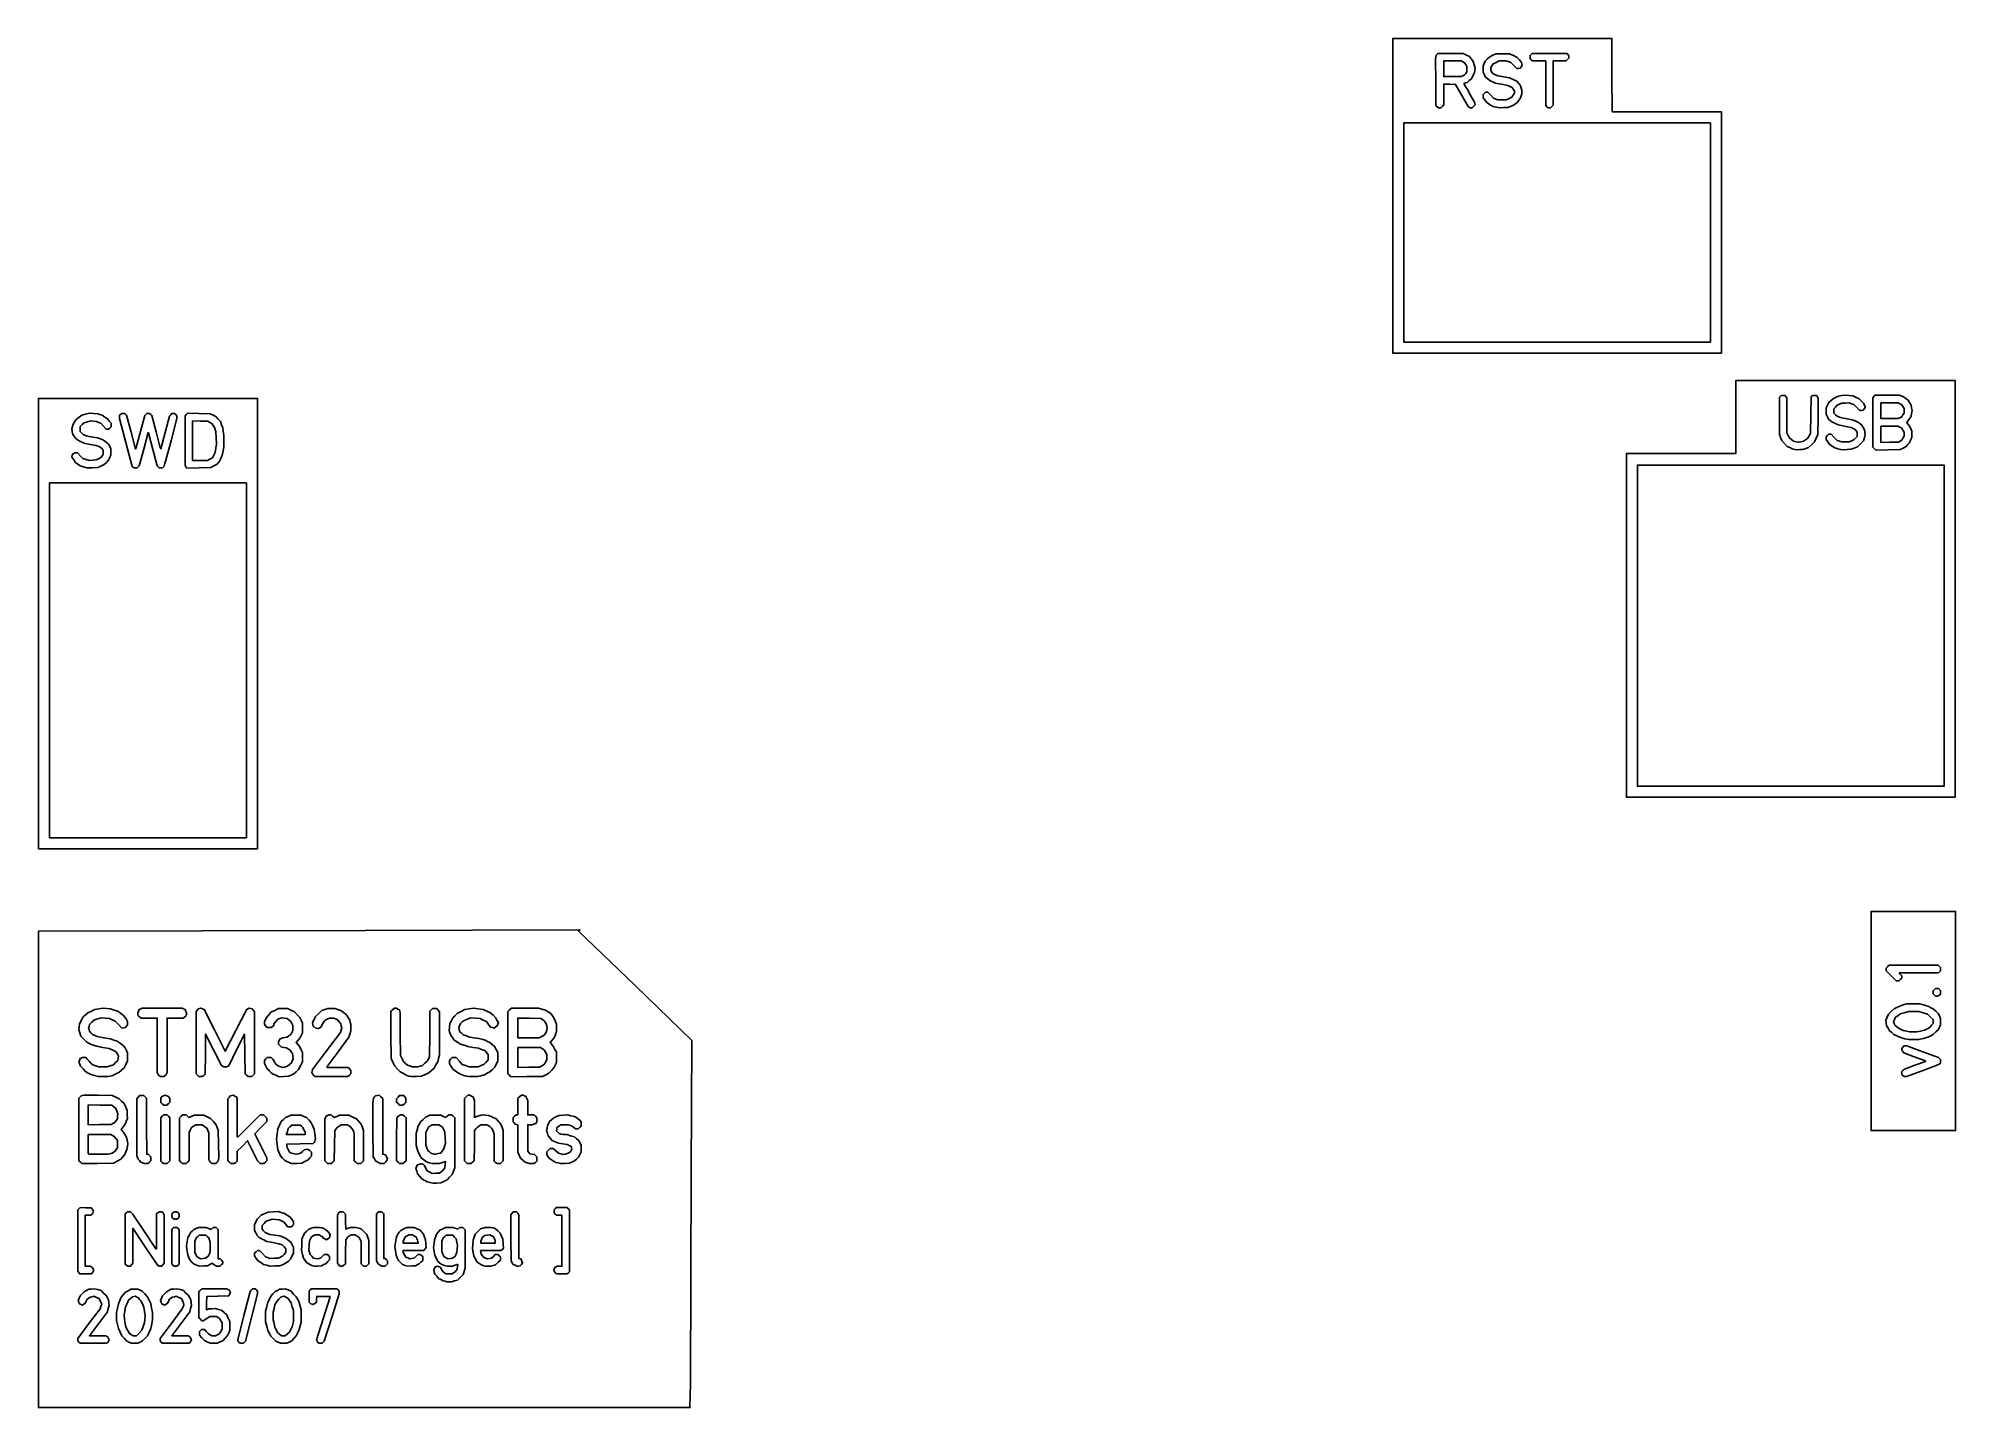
# Model space of a CAD drawing. Extents: x 0 to 70, y 0 to 50.
import ezdxf

# ---------------------------------------------------------------- set-up
doc = ezdxf.new("R2010")
doc.units = 0

msp = doc.modelspace()

# ---------------------------------------------------------------- linework, layer by layer
at = {"layer": 'Layer 1', "color": 7}
for points in [[(49.44625, 44.251085), (49.44625, 49.997835), (53.446593, 49.997835), (57.446935, 49.997835), (57.452335, 48.659043), (57.457735, 47.320252), (59.452693, 47.314852), (61.447652, 47.309452), (61.447652, 42.906893), (61.447652, 38.504334), (55.447001, 38.504334), (49.44625, 38.504334), (49.44625, 44.251085)], [(0.000916, 28.630084), (0.000916, 36.853334), (4.001416, 36.853334), (8.001916, 36.853334), (8.001916, 28.630084), (8.001916, 20.406833), (4.001416, 20.406833), (0.000916, 20.406833), (0.000916, 28.630084)], [(5.631249, 35.310244), (5.631249, 36.031988), (5.911707, 36.024588), (6.192166, 36.017188), (6.266177, 35.973708), (6.340189, 35.930228), (6.387665, 35.859778), (6.435141, 35.789328), (6.456824, 35.712758), (6.478507, 35.636188), (6.491489, 35.413938), (6.504471, 35.191688), (6.480112, 35.032938), (6.455753, 34.874188), (6.408055, 34.778938), (6.360357, 34.683688), (6.266486, 34.636058), (6.172615, 34.588428), (5.901931, 34.588428), (5.631249, 34.588428), (5.631249, 35.310244)], [(7.599749, 27.286), (7.599749, 33.763001), (4.001416, 33.763001), (0.403082, 33.763001), (0.403082, 27.286), (0.403082, 20.809), (4.001416, 20.809), (7.599749, 20.809), (7.599749, 27.286)], [(0.000916, 8.698211), (0.000916, 17.394256), (5.964624, 17.408427), (11.928333, 17.422597), (15.854749, 17.433247), (19.781166, 17.443897), (19.747956, 17.427817), (19.714746, 17.411737), (21.78677, 15.411487), (23.858794, 13.411237), (23.846734, 11.00882), (23.834674, 8.606403), (23.823564, 4.75407), (23.812454, 0.901736), (23.800004, 0.451945), (23.787564, 0.002153), (11.89424, 0.002153), (0.000916, 0.002153), (0.000916, 8.698211)], [(17.505749, 13.867609), (17.505749, 14.228676), (17.927599, 14.222176), (18.349448, 14.215676), (18.407828, 14.172036), (18.466218, 14.128396), (18.505968, 14.075146), (18.545718, 14.021896), (18.563248, 13.944156), (18.580778, 13.866416), (18.563248, 13.788676), (18.545718, 13.710936), (18.506028, 13.656376), (18.466338, 13.601816), (18.373138, 13.554196), (18.279938, 13.506566), (17.89284, 13.506566), (17.505741, 13.506566), (17.505749, 13.867609)], [(9.060249, 9.978388), (9.060249, 9.985088), (9.091501, 10.090326), (9.122753, 10.195564), (9.18814, 10.258214), (9.253527, 10.320864), (9.408665, 10.320864), (9.563803, 10.320864), (9.611348, 10.278534), (9.658893, 10.236204), (9.697772, 10.151534), (9.736651, 10.066864), (9.737116, 10.019244), (9.737581, 9.971614), (9.398916, 9.971614), (9.060249, 9.971614), (9.060249, 9.978388)], [(16.151083, 6.045937), (16.151083, 6.078367), (16.179913, 6.146477), (16.208743, 6.214587), (16.253143, 6.254127), (16.297543, 6.293677), (16.390143, 6.304117), (16.482743, 6.314557), (16.551413, 6.279047), (16.620083, 6.243537), (16.650163, 6.171537), (16.680243, 6.099537), (16.680243, 6.056527), (16.680243, 6.013517), (16.41566, 6.013517), (16.151077, 6.013517), (16.151083, 6.045937)]]:
    msp.add_lwpolyline(points, close=True, dxfattribs=at)
for points in [[(51.256963, 47.509789), (51.308913, 47.561745), (51.308913, 47.944447), (51.308913, 48.327149), (51.525624, 48.321119), (51.742335, 48.315089), (51.969419, 47.913154), (52.196503, 47.51122), (52.233003, 47.48453), (52.269503, 47.457839), (52.308753, 47.457839), (52.348003, 47.457839), (52.401983, 47.511822), (52.455963, 47.565804), (52.443343, 47.616085), (52.430723, 47.666367), (52.301454, 47.895478), (52.172184, 48.124589), (52.109444, 48.235659), (52.046704, 48.346729), (52.104194, 48.368585), (52.161684, 48.390441), (52.242184, 48.454197), (52.322684, 48.517953), (52.376074, 48.628187), (52.429464, 48.738422), (52.442974, 48.82571), (52.456484, 48.912998), (52.422274, 49.030678), (52.388064, 49.148359), (52.319064, 49.238819), (52.250064, 49.329279), (52.136909, 49.388392), (52.023754, 49.447505), (51.562016, 49.447505), (51.100278, 49.447505), (51.067848, 49.415075), (51.035418, 49.382644), (51.022978, 49.314533), (51.010538, 49.246422), (51.016838, 48.392577), (51.023138, 47.538733), (51.073108, 47.498286), (51.123078, 47.457839), (51.164028, 47.457839), (51.204978, 47.457839), (51.256963, 47.509789)], [(51.308913, 48.886585), (51.308913, 49.172335), (51.627464, 49.172335), (51.946015, 49.172335), (52.009405, 49.139558), (52.072785, 49.10678), (52.114105, 49.039016), (52.155425, 48.971252), (52.155504, 48.873565), (52.155583, 48.775878), (52.111383, 48.719684), (52.067183, 48.66349), (52.006603, 48.632163), (51.946023, 48.600836), (51.627472, 48.600836), (51.308921, 48.600836), (51.308913, 48.886585)], [(53.746973, 47.513942), (53.838333, 47.549659), (53.927453, 47.612569), (54.016573, 47.675479), (54.066723, 47.751866), (54.116873, 47.828253), (54.141643, 47.900203), (54.166413, 47.972153), (54.166413, 48.03533), (54.166413, 48.098507), (54.141843, 48.180498), (54.117273, 48.262489), (54.045703, 48.346106), (53.974133, 48.429723), (53.84273, 48.493887), (53.711327, 48.558051), (53.49966, 48.592932), (53.287994, 48.627813), (53.197564, 48.669793), (53.107134, 48.711773), (53.065274, 48.764991), (53.023414, 48.818209), (53.023493, 48.873563), (53.023572, 48.928917), (53.066222, 48.998864), (53.108872, 49.068811), (53.219605, 49.120365), (53.330339, 49.17192), (53.454883, 49.172127), (53.579427, 49.172334), (53.666547, 49.146689), (53.753667, 49.121043), (53.863447, 49.007664), (53.973226, 48.894284), (54.042706, 48.901014), (54.112186, 48.907744), (54.142556, 48.962127), (54.172926, 49.016511), (54.159866, 49.068528), (54.146806, 49.120546), (54.071056, 49.209048), (53.995306, 49.297549), (53.853765, 49.36723), (53.712223, 49.436911), (53.468361, 49.436911), (53.2245, 49.436911), (53.108083, 49.381606), (52.991666, 49.326302), (52.909506, 49.244023), (52.827346, 49.161744), (52.788266, 49.077077), (52.749186, 48.99241), (52.748721, 48.877385), (52.748257, 48.762359), (52.792257, 48.671469), (52.836257, 48.580579), (52.917577, 48.516174), (52.998897, 48.451769), (53.096147, 48.408752), (53.193397, 48.365735), (53.419379, 48.322897), (53.64536, 48.280059), (53.72398, 48.23995), (53.8026, 48.199841), (53.84693, 48.143479), (53.89126, 48.087117), (53.89126, 48.040185), (53.89126, 47.993253), (53.8436, 47.921331), (53.79594, 47.849409), (53.692769, 47.798256), (53.589598, 47.747103), (53.4388, 47.747578), (53.288002, 47.748053), (53.209292, 47.781499), (53.130582, 47.814945), (53.026723, 47.922135), (52.922863, 48.029326), (52.877893, 48.029326), (52.832923, 48.029326), (52.790593, 47.986993), (52.748263, 47.94466), (52.748851, 47.886452), (52.74944, 47.828244), (52.8096, 47.748787), (52.86976, 47.66933), (52.92013, 47.630071), (52.97051, 47.590812), (53.04459, 47.551907), (53.11867, 47.513002), (53.235087, 47.485844), (53.351504, 47.458686), (53.503563, 47.468456), (53.655623, 47.478226), (53.746973, 47.513942)], [(55.257459, 47.509792), (55.309409, 47.561747), (55.309409, 48.36704), (55.309409, 49.172335), (55.543205, 49.172335), (55.777, 49.172335), (55.82895, 49.22429), (55.8809, 49.276244), (55.8809, 49.31483), (55.8809, 49.353416), (55.84795, 49.400459), (55.815, 49.447502), (55.177575, 49.447502), (54.54015, 49.447502), (54.50144, 49.412471), (54.46273, 49.377441), (54.46273, 49.317221), (54.46273, 49.257002), (54.50506, 49.214669), (54.54739, 49.172335), (54.790807, 49.172335), (55.034224, 49.172335), (55.034224, 48.357419), (55.034224, 47.542502), (55.076554, 47.500169), (55.118884, 47.457836), (55.162184, 47.457836), (55.205484, 47.457836), (55.257459, 47.509792)], [(61.045584, 42.907001), (61.045584, 46.907502), (55.447001, 46.907502), (49.848417, 46.907502), (49.848417, 42.907001), (49.848417, 38.906501), (55.447001, 38.906501), (61.045584, 38.906501), (61.045584, 42.907001)], [(57.976417, 28.566584), (57.976417, 34.842501), (59.976667, 34.842501), (61.976918, 34.842501), (61.976918, 36.176001), (61.976918, 37.509501), (65.977418, 37.509501), (69.977918, 37.509501), (69.977918, 29.900084), (69.977918, 22.290666), (63.977168, 22.290666), (57.976417, 22.290666), (57.976417, 28.566584)], [(64.523325, 35.024269), (64.624254, 35.058659), (64.736634, 35.161368), (64.849015, 35.264078), (64.910505, 35.397248), (64.971995, 35.530417), (64.978695, 36.193498), (64.985395, 36.856578), (64.951785, 36.907868), (64.918175, 36.959158), (64.849875, 36.958833), (64.781575, 36.958509), (64.749825, 36.938469), (64.718075, 36.918429), (64.707495, 36.245581), (64.696915, 35.572734), (64.645555, 35.483064), (64.594195, 35.393394), (64.518515, 35.340944), (64.442835, 35.288494), (64.358205, 35.270604), (64.273575, 35.252704), (64.178695, 35.270114), (64.083815, 35.287524), (64.009355, 35.346684), (63.934895, 35.405834), (63.887265, 35.499054), (63.839645, 35.592274), (63.839645, 36.228663), (63.839645, 36.865051), (63.806695, 36.912091), (63.773745, 36.959131), (63.702375, 36.959131), (63.631005, 36.959131), (63.597745, 36.925871), (63.564485, 36.892611), (63.564485, 36.217583), (63.564485, 35.542556), (63.607845, 35.426652), (63.651215, 35.310748), (63.750725, 35.206002), (63.850235, 35.101257), (63.942175, 35.055087), (64.034115, 35.008917), (64.122085, 34.990377), (64.210055, 34.971837), (64.316252, 34.980837), (64.42245, 34.989837), (64.523325, 35.024269)], [(66.290046, 35.036959), (66.410022, 35.081849), (66.520404, 35.19223), (66.630786, 35.302612), (66.665106, 35.420673), (66.699426, 35.538735), (66.685306, 35.619245), (66.671186, 35.699755), (66.620166, 35.788995), (66.569146, 35.878235), (66.500806, 35.930365), (66.432466, 35.982495), (66.329004, 36.026845), (66.225542, 36.071195), (66.036945, 36.103745), (65.848348, 36.136295), (65.759728, 36.167565), (65.671108, 36.198835), (65.612598, 36.254885), (65.554088, 36.310945), (65.554088, 36.390025), (65.554088, 36.469105), (65.611418, 36.537245), (65.668748, 36.605385), (65.754288, 36.644245), (65.839828, 36.683105), (65.974956, 36.68357), (66.110084, 36.684035), (66.197204, 36.658215), (66.284324, 36.632395), (66.392948, 36.518984), (66.501572, 36.405574), (66.560192, 36.412474), (66.618812, 36.419374), (66.661072, 36.476234), (66.703332, 36.533094), (66.676402, 36.598104), (66.649472, 36.663114), (66.565442, 36.749704), (66.481412, 36.836294), (66.363664, 36.890204), (66.245915, 36.944114), (66.108795, 36.958304), (65.971676, 36.972494), (65.848107, 36.955594), (65.724538, 36.938694), (65.631138, 36.894794), (65.537738, 36.850894), (65.452518, 36.777954), (65.367298, 36.705014), (65.319698, 36.606694), (65.272098, 36.508374), (65.27132, 36.389796), (65.270543, 36.271218), (65.316133, 36.183918), (65.361723, 36.096618), (65.431443, 36.037758), (65.501163, 35.978898), (65.606996, 35.929698), (65.712829, 35.880488), (65.829246, 35.858678), (65.945663, 35.836868), (66.062079, 35.813408), (66.178496, 35.789948), (66.256476, 35.750398), (66.334456, 35.710858), (66.367606, 35.663528), (66.400756, 35.616198), (66.400756, 35.539328), (66.400756, 35.462458), (66.347926, 35.405458), (66.295096, 35.348458), (66.205046, 35.307588), (66.114996, 35.266718), (65.977413, 35.266371), (65.839829, 35.266024), (65.755439, 35.289454), (65.671049, 35.312884), (65.561478, 35.42692), (65.451908, 35.540957), (65.410088, 35.540957), (65.368268, 35.540957), (65.320948, 35.502637), (65.273628, 35.464317), (65.273628, 35.407137), (65.273628, 35.349957), (65.328508, 35.267027), (65.383388, 35.184097), (65.474028, 35.122927), (65.564668, 35.061757), (65.630458, 35.035447), (65.696248, 35.009137), (65.799789, 34.990607), (65.903329, 34.972077), (66.036697, 34.982077), (66.170065, 34.992077), (66.290046, 35.036959)], [(68.086036, 35.037532), (68.194403, 35.094422), (68.253423, 35.164252), (68.312443, 35.234082), (68.353543, 35.326582), (68.394643, 35.419092), (68.394643, 35.53916), (68.394643, 35.659228), (68.360123, 35.741848), (68.325603, 35.824468), (68.271473, 35.895428), (68.217343, 35.966398), (68.293903, 36.077554), (68.370463, 36.188711), (68.388053, 36.300013), (68.405653, 36.411314), (68.387453, 36.508764), (68.369253, 36.606214), (68.314923, 36.698914), (68.260593, 36.791624), (68.175673, 36.853144), (68.090753, 36.914664), (68.013053, 36.942214), (67.935353, 36.969764), (67.494306, 36.969764), (67.053258, 36.969764), (67.012768, 36.919794), (66.972278, 36.869824), (66.972278, 35.971623), (66.972278, 35.073423), (67.026038, 35.019663), (67.079798, 34.965903), (67.528744, 34.973303), (67.97769, 34.980703), (68.086036, 35.037532)], [(67.268584, 36.398254), (67.268584, 36.684004), (67.587136, 36.684004), (67.905687, 36.684004), (67.969067, 36.651224), (68.032447, 36.618444), (68.073767, 36.550684), (68.115087, 36.482924), (68.115087, 36.398254), (68.115087, 36.313584), (68.075337, 36.248394), (68.035577, 36.183204), (67.961087, 36.147854), (67.886597, 36.112504), (67.577588, 36.112504), (67.268578, 36.112504), (67.268584, 36.398254)], [(2.286916, 34.380039), (2.403332, 34.434379), (2.485584, 34.515249), (2.567836, 34.596119), (2.610041, 34.691529), (2.652246, 34.786939), (2.651259, 34.896772), (2.650272, 35.006605), (2.606907, 35.091605), (2.563542, 35.176605), (2.474533, 35.252795), (2.385524, 35.328985), (2.27224, 35.371375), (2.158955, 35.413765), (2.005977, 35.436355), (1.852999, 35.458945), (1.753105, 35.490875), (1.653211, 35.522805), (1.589063, 35.582725), (1.524915, 35.642645), (1.524915, 35.732195), (1.524915, 35.821745), (1.600271, 35.892815), (1.675627, 35.963885), (1.793664, 35.998195), (1.911702, 36.032505), (2.018195, 36.018375), (2.124687, 36.004245), (2.200509, 35.973215), (2.276332, 35.942185), (2.374804, 35.836836), (2.473276, 35.731487), (2.515334, 35.731487), (2.557392, 35.731487), (2.605598, 35.770527), (2.653804, 35.809567), (2.653804, 35.876577), (2.653804, 35.943587), (2.590543, 36.022747), (2.527282, 36.101907), (2.426726, 36.170127), (2.326171, 36.238347), (2.248335, 36.261017), (2.170499, 36.283687), (2.016791, 36.296407), (1.863083, 36.309127), (1.726427, 36.272137), (1.589771, 36.235147), (1.490009, 36.164217), (1.390247, 36.093287), (1.330512, 36.004347), (1.270777, 35.915407), (1.247679, 35.829627), (1.224581, 35.743847), (1.238259, 35.658287), (1.251937, 35.572727), (1.302422, 35.486577), (1.352907, 35.400427), (1.43362, 35.344697), (1.514333, 35.288967), (1.609583, 35.247117), (1.704833, 35.205267), (1.904453, 35.170737), (2.104072, 35.136207), (2.179619, 35.104647), (2.255166, 35.073087), (2.313374, 35.017337), (2.371582, 34.961587), (2.371582, 34.883737), (2.371582, 34.805887), (2.327248, 34.749527), (2.282914, 34.693167), (2.196489, 34.649077), (2.110064, 34.604987), (1.990593, 34.594157), (1.871123, 34.583327), (1.750527, 34.618387), (1.629932, 34.653447), (1.530715, 34.75857), (1.431498, 34.863693), (1.381566, 34.863693), (1.331634, 34.863693), (1.293127, 34.843083), (1.25462, 34.822473), (1.240416, 34.765883), (1.226212, 34.709293), (1.292711, 34.611843), (1.35921, 34.514393), (1.444305, 34.453223), (1.5294, 34.392053), (1.648866, 34.352663), (1.768333, 34.313283), (1.969416, 34.319483), (2.170499, 34.325683), (2.286916, 34.380039)], [(3.649779, 34.353029), (3.685703, 34.392729), (3.846955, 34.998749), (4.008207, 35.604769), (4.014717, 35.598269), (4.021227, 35.591769), (4.182285, 34.98961), (4.343344, 34.387451), (4.376739, 34.350411), (4.410134, 34.313371), (4.468841, 34.313371), (4.527548, 34.313371), (4.560596, 34.346421), (4.593644, 34.379471), (4.624649, 34.489298), (4.655655, 34.599125), (4.857697, 35.355803), (5.059738, 36.112481), (5.059738, 36.165431), (5.059738, 36.218381), (5.017405, 36.260711), (4.975072, 36.303041), (4.923692, 36.303041), (4.872312, 36.303041), (4.83282, 36.252831), (4.793329, 36.202621), (4.635812, 35.607982), (4.478295, 35.013343), (4.465576, 35.028483), (4.452857, 35.043623), (4.296636, 35.635578), (4.140414, 36.227532), (4.10266, 36.265282), (4.064906, 36.303032), (4.011999, 36.303032), (3.959082, 36.303032), (3.921468, 36.265412), (3.883854, 36.227802), (3.729969, 35.646291), (3.576083, 35.064781), (3.56418, 35.033031), (3.552277, 35.001281), (3.38691, 35.62216), (3.221542, 36.243039), (3.182854, 36.272359), (3.144166, 36.301679), (3.101251, 36.302353), (3.058336, 36.303026), (3.011293, 36.270076), (2.96425, 36.237126), (2.96425, 36.176896), (2.96425, 36.116666), (3.197604, 35.241469), (3.430958, 34.366272), (3.466233, 34.339812), (3.501508, 34.313352), (3.557682, 34.313352), (3.613856, 34.313352), (3.649779, 34.353029)], [(6.411669, 34.386869), (6.52534, 34.449829), (6.573294, 34.513869), (6.621248, 34.577909), (6.667373, 34.669719), (6.713498, 34.761529), (6.743874, 34.920292), (6.77425, 35.079054), (6.77409, 35.29415), (6.77393, 35.509247), (6.752336, 35.642313), (6.730742, 35.77538), (6.68829, 35.888844), (6.645838, 36.002307), (6.562309, 36.097197), (6.47878, 36.192087), (6.377807, 36.241607), (6.276833, 36.291137), (5.860678, 36.298937), (5.444523, 36.306737), (5.400303, 36.262517), (5.356083, 36.218297), (5.356083, 35.31284), (5.356083, 34.407383), (5.390305, 34.358523), (5.424528, 34.309663), (5.861264, 34.316763), (6.298, 34.323863), (6.411669, 34.386869)], [(67.268584, 35.538742), (67.268584, 35.837337), (67.581123, 35.837337), (67.893662, 35.837337), (67.965782, 35.798657), (68.037902, 35.759977), (68.076582, 35.687857), (68.115262, 35.615737), (68.115183, 35.541327), (68.115104, 35.466917), (68.073864, 35.399277), (68.032624, 35.331637), (67.974344, 35.293447), (67.916064, 35.255257), (67.592334, 35.247657), (67.268604, 35.240057), (67.268584, 35.538742)], [(69.575751, 28.556), (69.575751, 34.419167), (63.977168, 34.419167), (58.378584, 34.419167), (58.378584, 28.556), (58.378584, 22.692833), (63.977168, 22.692833), (69.575751, 22.692833), (69.575751, 28.556)], [(66.908751, 14.120376), (66.908751, 18.120876), (68.453918, 18.120876), (69.999084, 18.120876), (69.999084, 14.120376), (69.999084, 10.119875), (68.453918, 10.119875), (66.908751, 10.119875), (66.908751, 14.120376)], [(67.978627, 15.63283), (68.030577, 15.68478), (68.030577, 15.72522), (68.030577, 15.76566), (67.986707, 15.82143), (67.942837, 15.8772), (68.657082, 15.8772), (69.371326, 15.8772), (69.410036, 15.91223), (69.448746, 15.94726), (69.448746, 16.00748), (69.448746, 16.0677), (69.406416, 16.11003), (69.364086, 16.15236), (68.463541, 16.15236), (67.562995, 16.15236), (67.511045, 16.10041), (67.459095, 16.04846), (67.459095, 16.00116), (67.459095, 15.95386), (67.645591, 15.767364), (67.832086, 15.580869), (67.879386, 15.580869), (67.926686, 15.580869), (67.978627, 15.63283)], [(68.822523, 13.484913), (68.986236, 13.526783), (69.088761, 13.582583), (69.191286, 13.638383), (69.280566, 13.725923), (69.369846, 13.813463), (69.408826, 13.898133), (69.447806, 13.982803), (69.448271, 14.097829), (69.448736, 14.212854), (69.405346, 14.302474), (69.361956, 14.392094), (69.269866, 14.476984), (69.177776, 14.561874), (69.096046, 14.603574), (69.014306, 14.645274), (68.855812, 14.694664), (68.697318, 14.744054), (68.453902, 14.743153), (68.210485, 14.742252), (68.084389, 14.704622), (67.958293, 14.666992), (67.854037, 14.614162), (67.74978, 14.561332), (67.649034, 14.467092), (67.548288, 14.372852), (67.501238, 14.263484), (67.454188, 14.154116), (67.466468, 14.050415), (67.478748, 13.946715), (67.531598, 13.856535), (67.584448, 13.766355), (67.663988, 13.696515), (67.743528, 13.626675), (67.880947, 13.564365), (68.018365, 13.502055), (68.146172, 13.474235), (68.273979, 13.446415), (68.466385, 13.444715), (68.658791, 13.443015), (68.822523, 13.484913)], [(69.401705, 15.063493), (69.448745, 15.096443), (69.448745, 15.162373), (69.448745, 15.228293), (69.413715, 15.267003), (69.378685, 15.305713), (69.318465, 15.305713), (69.258245, 15.305713), (69.215915, 15.263383), (69.173585, 15.221053), (69.173585, 15.168133), (69.173585, 15.115213), (69.215915, 15.072883), (69.258245, 15.030553), (69.306455, 15.030553), (69.354665, 15.030553), (69.401705, 15.063493)], [(2.623216, 12.11078), (2.7161, 12.13219), (2.826924, 12.18462), (2.937748, 12.23705), (3.034321, 12.32206), (3.130894, 12.40707), (3.195739, 12.536836), (3.260583, 12.666601), (3.260118, 12.806095), (3.259653, 12.945589), (3.216587, 13.040839), (3.173521, 13.136089), (3.105927, 13.207189), (3.038333, 13.278289), (2.955913, 13.331089), (2.873493, 13.383889), (2.754829, 13.425409), (2.636166, 13.466929), (2.395288, 13.508119), (2.154411, 13.549309), (2.067205, 13.588309), (1.979999, 13.627309), (1.921362, 13.686649), (1.862725, 13.745989), (1.850241, 13.795729), (1.837757, 13.845469), (1.851218, 13.917219), (1.864679, 13.988969), (1.957753, 14.074759), (2.050827, 14.160549), (2.172483, 14.195919), (2.294139, 14.231289), (2.443986, 14.221589), (2.593833, 14.211889), (2.699666, 14.165479), (2.805499, 14.119069), (2.925963, 13.989815), (3.046427, 13.860561), (3.116463, 13.874101), (3.186499, 13.887641), (3.223541, 13.932251), (3.260583, 13.976871), (3.260583, 14.039421), (3.260583, 14.101971), (3.236272, 14.148201), (3.211961, 14.194431), (3.159395, 14.257931), (3.106829, 14.321431), (3.002103, 14.400481), (2.897377, 14.479531), (2.766417, 14.519981), (2.635457, 14.560431), (2.498229, 14.574801), (2.361, 14.589171), (2.213441, 14.565271), (2.065881, 14.541371), (1.938274, 14.480401), (1.810667, 14.419421), (1.721598, 14.343081), (1.632529, 14.266741), (1.568181, 14.135338), (1.503833, 14.003935), (1.490773, 13.906605), (1.477713, 13.809275), (1.513299, 13.686864), (1.548885, 13.564452), (1.658611, 13.454807), (1.768336, 13.345162), (1.886184, 13.289462), (2.004032, 13.233762), (2.140184, 13.201622), (2.276336, 13.169482), (2.430668, 13.145442), (2.585, 13.121402), (2.716418, 13.054672), (2.847836, 12.987942), (2.888038, 12.912852), (2.92824, 12.837772), (2.913316, 12.758222), (2.898392, 12.678672), (2.819787, 12.600472), (2.741182, 12.522282), (2.626569, 12.481712), (2.511956, 12.441142), (2.362396, 12.441175), (2.212837, 12.441208), (2.101254, 12.478308), (1.989671, 12.515408), (1.921337, 12.583068), (1.853003, 12.650728), (1.796704, 12.718798), (1.740406, 12.786868), (1.673605, 12.786868), (1.606804, 12.786868), (1.568089, 12.766148), (1.529374, 12.745428), (1.506452, 12.679678), (1.48353, 12.613928), (1.513195, 12.542928), (1.54286, 12.471928), (1.633215, 12.373908), (1.72357, 12.275888), (1.820037, 12.219318), (1.916504, 12.162748), (2.054088, 12.126788), (2.191671, 12.090828), (2.361004, 12.090125), (2.530338, 12.089422), (2.623216, 12.11078)], [(4.617083, 12.11548), (4.650667, 12.14126), (4.675291, 12.18749), (4.699915, 12.23372), (4.699915, 13.229945), (4.699915, 14.22617), (4.991539, 14.22617), (5.283163, 14.22617), (5.331542, 14.26006), (5.37992, 14.29395), (5.399612, 14.34574), (5.419304, 14.39753), (5.388718, 14.47074), (5.358131, 14.54394), (5.302812, 14.56497), (5.247494, 14.586), (4.519999, 14.586), (3.792505, 14.586), (3.737256, 14.56499), (3.682007, 14.54398), (3.654488, 14.47853), (3.626969, 14.41308), (3.636839, 14.36147), (3.646709, 14.30986), (3.699922, 14.268), (3.753135, 14.22614), (4.046614, 14.22614), (4.340092, 14.22614), (4.340092, 13.229915), (4.340092, 12.23369), (4.364717, 12.18746), (4.389341, 12.14123), (4.422925, 12.11545), (4.456509, 12.08966), (4.520009, 12.08966), (4.583509, 12.08966), (4.617083, 12.11548)], [(6.040872, 12.132), (6.09637, 12.17566), (6.10193, 12.90988), (6.10749, 13.6441), (6.398126, 13.06827), (6.688762, 12.49244), (6.730109, 12.47031), (6.771456, 12.44818), (6.827156, 12.44818), (6.882856, 12.44818), (6.918506, 12.46756), (6.954156, 12.48694), (7.239906, 13.060962), (7.525656, 13.634984), (7.536239, 12.912725), (7.546822, 12.190466), (7.606211, 12.139406), (7.6656, 12.088346), (7.728882, 12.088346), (7.792164, 12.088346), (7.844118, 12.140296), (7.896073, 12.192246), (7.896073, 13.322771), (7.896073, 14.453295), (7.854074, 14.506685), (7.812075, 14.560075), (7.757794, 14.573695), (7.703513, 14.587315), (7.649164, 14.560195), (7.594815, 14.533075), (7.207509, 13.772851), (6.820203, 13.012627), (6.438935, 13.774933), (6.057668, 14.53724), (5.994181, 14.56354), (5.930694, 14.58984), (5.886084, 14.57568), (5.841474, 14.56152), (5.799857, 14.51685), (5.75824, 14.47218), (5.75824, 13.332209), (5.75824, 12.192238), (5.810195, 12.140288), (5.862149, 12.088338), (5.923757, 12.088338), (5.985365, 12.088338), (6.040872, 12.132)], [(9.232057, 12.14792), (9.328032, 12.19438), (9.415502, 12.26925), (9.502972, 12.34412), (9.572653, 12.485662), (9.642334, 12.627203), (9.642017, 12.796982), (9.641701, 12.96676), (9.594838, 13.068985), (9.547975, 13.171209), (9.482054, 13.254439), (9.416133, 13.337669), (9.483695, 13.414619), (9.551257, 13.491569), (9.595203, 13.588999), (9.639149, 13.686429), (9.639986, 13.866346), (9.640822, 14.046262), (9.59545, 14.146112), (9.550078, 14.245962), (9.452999, 14.349748), (9.35592, 14.453533), (9.223961, 14.513603), (9.092001, 14.573673), (8.929692, 14.573022), (8.767382, 14.572372), (8.628955, 14.504222), (8.490528, 14.436072), (8.415657, 14.348602), (8.340786, 14.261132), (8.298352, 14.173472), (8.255918, 14.085812), (8.255918, 14.042432), (8.255918, 13.999052), (8.299788, 13.943282), (8.343658, 13.887512), (8.422079, 13.887512), (8.5005, 13.887512), (8.547543, 13.920462), (8.594586, 13.953412), (8.594586, 13.983902), (8.594586, 14.014392), (8.670066, 14.097942), (8.745546, 14.181492), (8.820743, 14.206312), (8.89594, 14.231132), (8.988545, 14.220692), (9.08115, 14.210252), (9.15239, 14.155912), (9.22363, 14.101572), (9.258359, 14.028392), (9.293088, 13.955202), (9.293088, 13.862822), (9.293088, 13.770442), (9.253896, 13.696692), (9.214703, 13.622942), (9.148568, 13.577772), (9.082433, 13.532602), (9.002552, 13.518712), (8.922671, 13.504822), (8.867208, 13.483082), (8.811745, 13.461342), (8.787833, 13.408862), (8.763921, 13.356382), (8.763921, 13.314082), (8.763921, 13.271782), (8.81418, 13.221522), (8.864439, 13.171262), (8.962908, 13.156492), (9.061377, 13.141722), (9.127662, 13.096582), (9.193946, 13.051442), (9.23589, 12.994812), (9.277834, 12.938182), (9.288131, 12.831017), (9.298428, 12.723852), (9.271984, 12.660012), (9.24554, 12.596172), (9.174343, 12.533662), (9.103146, 12.471152), (9.018201, 12.448282), (8.933257, 12.425412), (8.851353, 12.447472), (8.76945, 12.469522), (8.713347, 12.513652), (8.657244, 12.557782), (8.623441, 12.624702), (8.589638, 12.691622), (8.546091, 12.739252), (8.502544, 12.786872), (8.431188, 12.786872), (8.359832, 12.786872), (8.307877, 12.734922), (8.255923, 12.682972), (8.255923, 12.628392), (8.255923, 12.573812), (8.308325, 12.473972), (8.360727, 12.374132), (8.399348, 12.331802), (8.437969, 12.289472), (8.492623, 12.240492), (8.547277, 12.191512), (8.671474, 12.139172), (8.795672, 12.086832), (8.96588, 12.094132), (9.136088, 12.101432), (9.232057, 12.14792)], [(11.357795, 12.14032), (11.409745, 12.19227), (11.409745, 12.25388), (11.409745, 12.31549), (11.365875, 12.37126), (11.322005, 12.42703), (10.931958, 12.42703), (10.541911, 12.42703), (10.541911, 12.44414), (10.541911, 12.46125), (10.941582, 12.995755), (11.341253, 13.530259), (11.377013, 13.643941), (11.412773, 13.757623), (11.412773, 13.872911), (11.412773, 13.9882), (11.390363, 14.07141), (11.367953, 14.15462), (11.301443, 14.255029), (11.234933, 14.355439), (11.140973, 14.427179), (11.047013, 14.498919), (10.937332, 14.536309), (10.827651, 14.573699), (10.700651, 14.573699), (10.573651, 14.573699), (10.462282, 14.535739), (10.350912, 14.497789), (10.235676, 14.39247), (10.12044, 14.287151), (10.06466, 14.173134), (10.00888, 14.059117), (10.02259, 13.996677), (10.0363, 13.934237), (10.07214, 13.901937), (10.10798, 13.869637), (10.16634, 13.855067), (10.2247, 13.840497), (10.27843, 13.875697), (10.33216, 13.910897), (10.35662, 13.967987), (10.38108, 14.025077), (10.42094, 14.083767), (10.4608, 14.142457), (10.54284, 14.184307), (10.62488, 14.226157), (10.70049, 14.226157), (10.7761, 14.226157), (10.84454, 14.197557), (10.91298, 14.168957), (10.9804, 14.092177), (11.04782, 14.015397), (11.0619, 13.940367), (11.07598, 13.865337), (11.05564, 13.785187), (11.03529, 13.705037), (10.524753, 13.025001), (10.014216, 12.344965), (10.001096, 12.292705), (9.98798, 12.240445), (10.014404, 12.190845), (10.040824, 12.141245), (10.074404, 12.115465), (10.107984, 12.089675), (10.706905, 12.089002), (11.305825, 12.088328), (11.357795, 12.14032)], [(14.122763, 12.16733), (14.256666, 12.23062), (14.351916, 12.31587), (14.447166, 12.40112), (14.515066, 12.514618), (14.582966, 12.628115), (14.615616, 12.754271), (14.648266, 12.880426), (14.648266, 13.668549), (14.648266, 14.456672), (14.598096, 14.515002), (14.547926, 14.573332), (14.470626, 14.573332), (14.393326, 14.573332), (14.346166, 14.526212), (14.299006, 14.479092), (14.288426, 13.638274), (14.277846, 12.797455), (14.242426, 12.732855), (14.207006, 12.668255), (14.113636, 12.582195), (14.020276, 12.496135), (13.937386, 12.468175), (13.854496, 12.440215), (13.748663, 12.441415), (13.64283, 12.442615), (13.5593, 12.477795), (13.47577, 12.512975), (13.40748, 12.565055), (13.33919, 12.617145), (13.27934, 12.73903), (13.21949, 12.860914), (13.21379, 13.644081), (13.20809, 14.427247), (13.19758, 14.474487), (13.18707, 14.521727), (13.12493, 14.553857), (13.06279, 14.585997), (13.03161, 14.585997), (13.00043, 14.585997), (12.93422, 14.530287), (12.86801, 14.474577), (12.87441, 13.61483), (12.88081, 12.755082), (12.94822, 12.612772), (13.01564, 12.470461), (13.11254, 12.366866), (13.20944, 12.26327), (13.333366, 12.19722), (13.457291, 12.13117), (13.539461, 12.11054), (13.621631, 12.08991), (13.805227, 12.09691), (13.988824, 12.10391), (14.122763, 12.16733)], [(16.160926, 12.12082), (16.285497, 12.15327), (16.387694, 12.20889), (16.489892, 12.26451), (16.576342, 12.35107), (16.662792, 12.43762), (16.718612, 12.543454), (16.774432, 12.649287), (16.774962, 12.808037), (16.775492, 12.966787), (16.712602, 13.08033), (16.649722, 13.193873), (16.564442, 13.262983), (16.479162, 13.332093), (16.394492, 13.374643), (16.309822, 13.417193), (16.197874, 13.450383), (16.085925, 13.483573), (15.914414, 13.507053), (15.742902, 13.530533), (15.627133, 13.573843), (15.511364, 13.617153), (15.449824, 13.672963), (15.388274, 13.728773), (15.370034, 13.793903), (15.351794, 13.859033), (15.380004, 13.942073), (15.408214, 14.025113), (15.477564, 14.083613), (15.546914, 14.142113), (15.663783, 14.186353), (15.780652, 14.230593), (15.955609, 14.220133), (16.130565, 14.209673), (16.245313, 14.153533), (16.360061, 14.097393), (16.434001, 13.994468), (16.507941, 13.891543), (16.575451, 13.876713), (16.642961, 13.861883), (16.698631, 13.903323), (16.754301, 13.944763), (16.774731, 14.002133), (16.795161, 14.059503), (16.745321, 14.153463), (16.695481, 14.247423), (16.601701, 14.333873), (16.507921, 14.420323), (16.375463, 14.482303), (16.243004, 14.544283), (16.062506, 14.567583), (15.882007, 14.590883), (15.729311, 14.565123), (15.576614, 14.539373), (15.432422, 14.467233), (15.288231, 14.395093), (15.202571, 14.302163), (15.116911, 14.209233), (15.070261, 14.117793), (15.023611, 14.026353), (15.013191, 13.896501), (15.002771, 13.766649), (15.029241, 13.684209), (15.055711, 13.601769), (15.121851, 13.513329), (15.187991, 13.424889), (15.29978, 13.350789), (15.411568, 13.276689), (15.543197, 13.233679), (15.674825, 13.190669), (15.872381, 13.157129), (16.069937, 13.123589), (16.183312, 13.081169), (16.296688, 13.038749), (16.361468, 12.964969), (16.426248, 12.891189), (16.426248, 12.796739), (16.426248, 12.702289), (16.351988, 12.620089), (16.277728, 12.537889), (16.16678, 12.489989), (16.055832, 12.442089), (15.886498, 12.442644), (15.717165, 12.443199), (15.595651, 12.489459), (15.474136, 12.535719), (15.364935, 12.661271), (15.255733, 12.786822), (15.183863, 12.786822), (15.111993, 12.786822), (15.060033, 12.734872), (15.008083, 12.682922), (15.008083, 12.622092), (15.008083, 12.561262), (15.073303, 12.462802), (15.138523, 12.364342), (15.219653, 12.300082), (15.300783, 12.235822), (15.417457, 12.182402), (15.534132, 12.128982), (15.625652, 12.110972), (15.717172, 12.092962), (15.876767, 12.090662), (16.036361, 12.088362), (16.160926, 12.12082)], [(18.524745, 12.1576), (18.644157, 12.21624), (18.733007, 12.31263), (18.821857, 12.40902), (18.867487, 12.50799), (18.913117, 12.60696), (18.913072, 12.79746), (18.913027, 12.98796), (18.862737, 13.08321), (18.812447, 13.17846), (18.749667, 13.25824), (18.686887, 13.33802), (18.760507, 13.41951), (18.834127, 13.501), (18.879017, 13.62098), (18.923907, 13.74096), (18.923405, 13.872457), (18.922902, 14.003955), (18.874372, 14.121932), (18.825832, 14.23991), (18.766892, 14.31378), (18.707942, 14.38765), (18.609552, 14.45432), (18.511162, 14.52099), (18.385007, 14.55351), (18.258851, 14.58603), (17.764257, 14.58603), (17.26966, 14.58603), (17.20779, 14.52416), (17.14592, 14.46229), (17.14592, 13.327283), (17.14592, 12.192275), (17.19912, 12.139075), (17.25232, 12.085875), (17.828831, 12.092375), (18.405343, 12.098875), (18.524745, 12.1576)], [(68.199915, 13.74797), (68.083498, 13.77418), (68.007878, 13.80704), (67.932258, 13.83991), (67.857028, 13.90596), (67.781798, 13.97201), (67.756588, 14.03286), (67.731378, 14.09371), (67.762928, 14.16923), (67.794478, 14.24475), (67.884798, 14.31017), (67.975118, 14.37559), (68.124555, 14.42158), (68.273993, 14.46757), (68.464493, 14.4679), (68.654993, 14.468229), (68.812689, 14.417289), (68.970385, 14.366349), (69.071981, 14.268429), (69.173576, 14.170499), (69.173576, 14.099819), (69.173576, 14.029129), (69.123206, 13.963089), (69.072836, 13.897049), (68.9651, 13.838409), (68.857365, 13.779769), (68.713847, 13.749359), (68.570328, 13.718949), (68.443328, 13.720349), (68.316328, 13.721749), (68.199915, 13.74797)], [(17.505749, 12.785226), (17.505749, 13.146709), (17.921293, 13.146709), (18.336836, 13.146709), (18.403636, 13.105419), (18.470436, 13.064129), (18.519016, 12.977689), (18.567596, 12.891249), (18.567596, 12.797459), (18.567596, 12.703669), (18.521006, 12.620769), (18.474416, 12.537869), (18.386956, 12.487749), (18.299496, 12.437629), (17.902621, 12.430729), (17.505746, 12.423829), (17.505749, 12.785226)], [(68.780603, 12.302419), (69.353501, 12.516462), (69.401131, 12.546322), (69.448751, 12.576182), (69.448751, 12.646492), (69.448751, 12.716812), (69.411711, 12.749342), (69.374671, 12.781882), (68.796932, 12.99869), (68.219194, 13.215498), (68.163214, 13.215498), (68.107234, 13.215498), (68.068914, 13.168178), (68.030594, 13.120858), (68.030594, 13.083218), (68.030594, 13.045578), (68.067634, 13.001858), (68.104674, 12.958138), (68.485674, 12.817067), (68.866674, 12.675997), (68.883044, 12.661097), (68.899414, 12.646197), (68.512629, 12.502392), (68.125844, 12.358587), (68.076614, 12.313537), (68.027384, 12.268487), (68.039854, 12.204897), (68.052324, 12.141307), (68.087834, 12.114847), (68.123344, 12.088387), (68.165524, 12.088387), (68.207704, 12.088387), (68.780603, 12.302419)], [(2.876065, 8.996611), (3.010131, 9.069301), (3.082035, 9.157051), (3.153939, 9.244801), (3.195283, 9.338361), (3.236627, 9.431921), (3.250853, 9.539442), (3.265079, 9.646963), (3.240711, 9.76434), (3.216343, 9.881718), (3.154395, 9.974318), (3.092448, 10.066918), (3.058782, 10.112638), (3.025116, 10.158358), (3.098251, 10.254168), (3.171386, 10.349978), (3.210692, 10.451865), (3.249998, 10.553752), (3.249338, 10.701919), (3.248678, 10.850085), (3.189498, 10.979571), (3.130318, 11.109057), (3.041991, 11.195457), (2.953664, 11.281857), (2.826664, 11.341137), (2.699664, 11.400417), (2.183917, 11.407417), (1.668171, 11.414417), (1.617171, 11.401617), (1.566171, 11.388817), (1.524376, 11.347017), (1.482581, 11.305217), (1.482581, 10.161254), (1.482581, 9.017292), (1.535778, 8.964092), (1.588975, 8.910892), (2.165486, 8.917392), (2.741998, 8.923892), (2.876065, 8.996611)], [(4.055295, 8.965287), (4.10725, 9.017237), (4.10725, 9.085627), (4.10725, 9.154017), (4.061226, 9.20301), (4.015203, 9.251999), (3.98773, 9.251999), (3.960257, 9.251999), (3.954377, 10.278009), (3.948497, 11.304018), (3.901342, 11.351158), (3.854187, 11.398298), (3.776893, 11.398298), (3.699596, 11.398298), (3.649422, 11.339968), (3.599248, 11.281638), (3.599248, 10.236447), (3.599248, 9.191255), (3.621825, 9.131665), (3.644402, 9.072075), (3.690617, 9.021755), (3.736832, 8.971435), (3.800332, 8.943215), (3.863832, 8.914995), (3.933586, 8.914167), (4.00334, 8.913338), (4.055295, 8.965287)], [(4.753794, 11.10312), (4.805748, 11.15507), (4.805075, 11.22482), (4.804402, 11.29457), (4.776892, 11.33078), (4.749382, 11.36699), (4.689007, 11.38994), (4.628632, 11.4129), (4.568215, 11.38787), (4.507798, 11.36285), (4.48744, 11.32481), (4.467082, 11.28677), (4.467082, 11.21283), (4.467082, 11.13889), (4.522853, 11.09502), (4.578624, 11.05115), (4.640232, 11.05115), (4.70184, 11.05115), (4.753794, 11.10312)], [(7.205311, 8.957187), (7.261082, 9.001057), (7.261082, 9.1825), (7.261082, 9.363942), (7.449458, 9.555387), (7.637835, 9.746833), (7.822049, 9.377701), (8.006264, 9.008568), (8.050113, 8.960948), (8.093962, 8.913318), (8.165318, 8.913318), (8.236674, 8.913318), (8.288628, 8.965268), (8.340583, 9.017218), (8.340583, 9.071288), (8.340583, 9.125358), (8.120281, 9.565605), (7.899979, 10.005827), (8.120281, 10.228811), (8.340583, 10.451796), (8.340583, 10.509696), (8.340583, 10.567596), (8.278711, 10.629466), (8.216839, 10.691336), (8.158238, 10.691336), (8.099637, 10.691336), (7.695542, 10.28917), (7.291447, 9.887003), (7.276264, 9.887003), (7.261081, 9.887003), (7.261081, 10.583772), (7.261081, 11.280541), (7.247933, 11.314801), (7.234785, 11.349061), (7.174033, 11.380481), (7.113281, 11.411901), (7.059847, 11.398491), (7.006413, 11.385081), (6.964414, 11.331691), (6.922415, 11.278301), (6.922415, 10.147777), (6.922415, 9.017252), (6.97437, 8.965302), (7.026324, 8.913352), (7.087932, 8.913352), (7.14954, 8.913352), (7.205311, 8.957187)], [(12.673627, 8.960954), (12.717217, 9.008574), (12.731327, 9.055144), (12.745437, 9.101714), (12.712207, 9.165964), (12.678977, 9.230214), (12.626447, 9.243404), (12.573917, 9.256584), (12.573917, 10.271918), (12.573917, 11.287251), (12.509567, 11.351601), (12.445217, 11.415951), (12.377277, 11.402831), (12.309337, 11.389711), (12.273457, 11.346531), (12.237577, 11.303351), (12.224437, 11.214301), (12.211297, 11.125251), (12.217997, 10.141001), (12.224697, 9.156751), (12.268207, 9.082681), (12.311717, 9.008611), (12.395207, 8.961321), (12.478697, 8.914031), (12.554387, 8.913682), (12.630077, 8.913334), (12.673627, 8.960954)], [(13.364811, 11.09502), (13.420581, 11.13889), (13.420581, 11.21967), (13.420581, 11.30046), (13.380971, 11.34937), (13.341361, 11.39828), (13.261811, 11.39828), (13.182261, 11.39828), (13.132091, 11.33995), (13.081921, 11.28162), (13.081921, 11.21834), (13.081921, 11.15506), (13.133871, 11.10311), (13.185821, 11.05116), (13.247431, 11.05116), (13.309041, 11.05116), (13.364811, 11.09502)], [(15.848277, 8.964405), (15.907667, 9.015445), (15.918247, 9.566176), (15.928827, 10.116907), (15.973107, 10.176587), (16.017387, 10.236267), (16.087357, 10.283887), (16.157337, 10.331517), (16.261091, 10.331517), (16.364846, 10.331517), (16.424776, 10.300527), (16.484706, 10.269537), (16.539326, 10.204617), (16.593946, 10.139697), (16.615806, 10.060977), (16.637666, 9.982257), (16.637784, 9.491668), (16.637902, 9.001079), (16.693672, 8.957209), (16.749442, 8.913339), (16.811052, 8.913339), (16.872662, 8.913339), (16.924612, 8.965289), (16.976572, 9.017239), (16.976572, 9.567741), (16.976572, 10.118242), (16.933532, 10.233275), (16.890492, 10.348307), (16.805422, 10.444957), (16.720352, 10.541607), (16.58612, 10.607687), (16.451888, 10.673767), (16.326421, 10.685147), (16.200954, 10.696527), (16.086059, 10.660917), (15.971164, 10.625307), (15.944704, 10.614227), (15.918244, 10.603147), (15.918244, 10.90866), (15.918244, 11.214182), (15.894784, 11.281482), (15.871324, 11.348782), (15.811174, 11.379892), (15.751024, 11.411002), (15.716594, 11.411002), (15.682164, 11.411002), (15.620294, 11.349132), (15.558424, 11.287262), (15.558424, 10.152255), (15.558424, 9.017248), (15.610384, 8.965298), (15.662334, 8.913348), (15.725614, 8.913348), (15.788894, 8.913348), (15.848277, 8.964405)], [(18.148478, 8.957205), (18.204248, 9.001075), (18.204248, 9.080515), (18.204248, 9.159955), (18.156618, 9.203365), (18.108988, 9.246775), (18.029528, 9.260945), (17.950068, 9.275115), (17.907818, 9.320465), (17.865568, 9.365815), (17.865568, 9.848657), (17.865568, 10.331499), (17.947078, 10.331499), (18.028588, 10.331499), (18.095698, 10.354889), (18.162808, 10.378279), (18.183528, 10.416999), (18.204248, 10.455719), (18.204248, 10.521569), (18.204248, 10.587419), (18.152298, 10.639369), (18.100348, 10.691319), (17.98297, 10.691319), (17.865591, 10.691319), (17.865591, 10.956582), (17.865591, 11.221846), (17.834861, 11.295386), (17.804131, 11.368926), (17.748811, 11.389956), (17.693491, 11.410986), (17.664741, 11.410986), (17.635991, 11.410986), (17.570871, 11.356186), (17.505751, 11.301386), (17.505751, 10.99635), (17.505751, 10.691315), (17.475181, 10.691315), (17.444611, 10.691315), (17.388401, 10.642965), (17.332191, 10.594615), (17.332191, 10.514685), (17.332191, 10.434755), (17.367611, 10.395615), (17.403041, 10.356475), (17.454401, 10.343585), (17.505761, 10.330695), (17.505968, 9.82839), (17.506175, 9.326085), (17.556385, 9.218254), (17.606595, 9.110423), (17.691375, 9.039253), (17.776155, 8.968083), (17.847335, 8.942323), (17.918515, 8.916563), (18.005615, 8.914963), (18.092715, 8.913363), (18.148478, 8.957205)], [(1.821249, 10.690954), (1.821249, 11.053587), (2.251587, 11.047087), (2.681924, 11.040587), (2.757697, 10.982747), (2.83347, 10.924907), (2.86989, 10.829537), (2.906311, 10.734167), (2.895765, 10.640597), (2.885219, 10.547037), (2.838399, 10.481287), (2.791579, 10.415537), (2.724456, 10.378817), (2.657333, 10.342097), (2.239292, 10.335197), (1.82125, 10.328297), (1.821249, 10.690954)], [(4.753795, 8.965287), (4.805749, 9.017237), (4.805749, 9.802328), (4.805749, 10.587419), (4.753795, 10.639369), (4.70184, 10.691319), (4.636416, 10.691319), (4.570992, 10.691319), (4.519038, 10.639369), (4.467083, 10.587419), (4.467083, 9.794243), (4.467083, 9.001067), (4.522854, 8.957197), (4.578625, 8.913327), (4.640233, 8.913327), (4.701841, 8.913327), (4.753795, 8.965287)], [(5.452295, 8.965287), (5.504249, 9.017237), (5.504249, 9.5301), (5.504249, 10.042963), (5.548846, 10.135083), (5.593443, 10.227203), (5.670177, 10.279343), (5.74691, 10.331483), (5.86582, 10.331483), (5.984731, 10.331483), (6.069412, 10.270143), (6.154093, 10.208803), (6.189005, 10.121553), (6.223916, 10.034303), (6.223916, 9.546506), (6.223916, 9.05871), (6.24854, 9.01248), (6.273164, 8.96625), (6.306748, 8.94047), (6.340332, 8.91469), (6.405132, 8.914016), (6.469932, 8.913343), (6.515282, 8.955593), (6.560632, 8.997843), (6.573932, 9.068733), (6.587231, 9.139623), (6.578771, 9.635023), (6.570311, 10.130423), (6.532447, 10.231716), (6.494584, 10.333009), (6.38973, 10.447736), (6.284875, 10.562464), (6.164434, 10.621324), (6.043992, 10.680184), (5.864076, 10.679353), (5.684159, 10.678522), (5.590873, 10.636102), (5.497587, 10.593682), (5.444907, 10.642502), (5.392227, 10.691322), (5.332998, 10.691322), (5.273769, 10.691322), (5.21438, 10.640242), (5.154991, 10.589162), (5.154991, 9.805871), (5.154991, 9.022579), (5.206306, 8.967949), (5.257621, 8.913319), (5.328977, 8.913319), (5.400333, 8.913319), (5.452295, 8.965287)], [(9.733748, 8.987287), (9.846331, 9.048627), (9.908374, 9.119287), (9.970417, 9.189947), (9.969744, 9.258007), (9.96907, 9.326067), (9.943285, 9.359647), (9.9175, 9.393237), (9.867904, 9.419657), (9.818308, 9.446077), (9.762071, 9.432227), (9.705834, 9.418377), (9.639628, 9.354697), (9.573422, 9.291017), (9.491461, 9.272477), (9.4095, 9.253937), (9.356583, 9.265257), (9.303666, 9.276577), (9.244649, 9.298927), (9.185632, 9.321277), (9.135251, 9.408327), (9.08487, 9.495387), (9.07785, 9.558887), (9.07083, 9.622387), (9.554115, 9.632967), (10.037401, 9.643547), (10.068331, 9.685877), (10.099251, 9.728207), (10.111071, 9.775267), (10.122891, 9.822327), (10.099401, 9.996855), (10.075911, 10.171384), (10.015291, 10.300925), (9.954672, 10.430467), (9.874478, 10.510657), (9.794284, 10.590847), (9.697142, 10.635667), (9.6, 10.680487), (9.4095, 10.680487), (9.219, 10.680487), (9.122675, 10.636027), (9.02635, 10.591567), (8.94811, 10.522877), (8.86987, 10.454187), (8.804798, 10.31784), (8.739726, 10.181493), (8.715795, 9.991897), (8.691864, 9.8023), (8.715968, 9.611338), (8.740072, 9.420376), (8.791177, 9.308747), (8.842282, 9.197118), (8.912221, 9.117458), (8.98216, 9.037798), (9.068831, 8.993518), (9.155502, 8.949238), (9.208419, 8.931878), (9.261336, 8.914518), (9.441253, 8.920218), (9.621169, 8.925918), (9.733748, 8.987287)], [(10.747111, 8.964354), (10.806501, 9.015394), (10.817081, 9.566121), (10.827661, 10.116848), (10.871941, 10.176538), (10.916221, 10.236228), (10.986201, 10.283848), (11.056181, 10.331478), (11.159936, 10.331478), (11.26369, 10.331478), (11.32362, 10.300488), (11.38355, 10.269498), (11.43817, 10.204578), (11.49279, 10.139658), (11.51465, 10.060938), (11.53651, 9.982218), (11.536628, 9.499714), (11.536746, 9.01721), (11.588696, 8.96526), (11.640646, 8.91331), (11.706066, 8.91331), (11.771486, 8.91331), (11.823436, 8.96526), (11.875386, 9.01721), (11.875386, 9.567712), (11.875386, 10.118213), (11.832346, 10.233246), (11.789306, 10.348278), (11.704226, 10.444928), (11.619146, 10.541578), (11.477831, 10.611148), (11.336515, 10.680718), (11.166737, 10.680401), (10.996958, 10.680085), (10.900408, 10.635735), (10.803858, 10.591375), (10.745768, 10.641335), (10.687688, 10.691295), (10.647528, 10.691295), (10.607368, 10.691295), (10.555788, 10.667795), (10.504208, 10.644295), (10.480708, 10.592715), (10.457208, 10.541135), (10.457208, 9.779168), (10.457208, 9.017202), (10.509168, 8.965252), (10.561118, 8.913302), (10.624398, 8.913302), (10.687678, 8.913302), (10.747111, 8.964354)], [(13.371777, 8.964454), (13.431167, 9.015544), (13.431167, 9.802375), (13.431167, 10.589206), (13.371777, 10.640286), (13.312387, 10.691366), (13.269847, 10.691366), (13.227307, 10.691366), (13.181077, 10.666746), (13.134847, 10.642126), (13.109057, 10.608546), (13.083267, 10.574966), (13.082594, 9.796128), (13.081921, 9.017291), (13.133871, 8.965341), (13.185821, 8.913391), (13.249101, 8.913391), (13.312381, 8.913391), (13.371777, 8.964454)], [(14.807228, 8.26514), (14.92216, 8.31776), (15.01675, 8.41508), (15.11134, 8.5124), (15.16026, 8.633494), (15.20918, 8.754588), (15.20918, 9.671868), (15.20918, 10.589147), (15.14979, 10.640247), (15.0904, 10.691347), (15.03984, 10.691347), (14.98928, 10.691347), (14.93243, 10.642447), (14.87558, 10.593547), (14.78837, 10.637157), (14.70116, 10.680767), (14.500077, 10.679267), (14.298993, 10.677767), (14.219143, 10.641787), (14.139293, 10.605807), (14.053923, 10.528687), (13.968553, 10.451567), (13.917913, 10.365127), (13.867263, 10.278687), (13.833653, 10.151687), (13.800043, 10.024687), (13.800043, 9.802437), (13.800043, 9.580187), (13.833253, 9.454772), (13.866463, 9.329356), (13.923533, 9.224494), (13.980603, 9.119632), (14.074223, 9.048152), (14.167843, 8.976672), (14.274295, 8.945062), (14.380746, 8.913452), (14.509196, 8.914143), (14.637646, 8.914834), (14.75119, 8.954044), (14.864735, 8.993254), (14.855235, 8.878393), (14.845735, 8.763532), (14.803905, 8.707512), (14.762075, 8.651492), (14.704945, 8.608842), (14.647815, 8.566192), (14.515752, 8.558592), (14.383688, 8.550992), (14.288438, 8.599972), (14.193188, 8.648952), (14.150858, 8.736082), (14.108528, 8.823212), (14.081428, 8.855452), (14.054318, 8.887692), (14.003838, 8.897392), (13.953358, 8.907092), (13.890918, 8.880832), (13.828478, 8.854572), (13.807478, 8.794142), (13.786478, 8.733712), (13.814878, 8.636542), (13.843278, 8.539372), (13.930868, 8.439872), (14.018458, 8.340372), (14.105838, 8.295202), (14.193218, 8.250032), (14.299051, 8.222472), (14.404885, 8.194912), (14.548616, 8.203912), (14.692347, 8.212912), (14.807228, 8.26514)], [(19.475325, 8.970195), (19.571655, 9.013065), (19.648515, 9.080545), (19.725375, 9.148035), (19.771375, 9.243045), (19.817375, 9.338055), (19.818375, 9.459069), (19.819375, 9.580084), (19.774395, 9.667994), (19.729415, 9.755904), (19.649425, 9.822084), (19.569435, 9.888254), (19.434914, 9.929964), (19.300393, 9.971674), (19.233833, 9.971792), (19.167273, 9.97191), (19.091623, 9.99293), (19.015963, 10.01395), (18.968293, 10.06469), (18.920623, 10.11543), (18.927523, 10.17516), (18.934423, 10.23489), (19.006343, 10.2832), (19.078263, 10.33151), (19.213396, 10.33151), (19.348529, 10.33151), (19.423169, 10.30032), (19.497809, 10.26913), (19.552339, 10.22623), (19.606879, 10.18333), (19.655759, 10.18333), (19.704639, 10.18333), (19.762969, 10.2335), (19.821299, 10.28367), (19.821299, 10.35944), (19.821299, 10.43521), (19.780019, 10.48134), (19.738749, 10.52747), (19.658919, 10.5782), (19.579089, 10.62893), (19.447257, 10.66274), (19.315425, 10.69655), (19.167259, 10.68514), (19.019092, 10.67373), (18.921662, 10.63169), (18.824232, 10.58965), (18.745792, 10.52078), (18.667352, 10.45191), (18.626832, 10.37247), (18.586302, 10.29303), (18.572432, 10.20632), (18.558562, 10.11961), (18.584952, 10.02535), (18.611342, 9.93109), (18.683482, 9.84681), (18.755622, 9.76253), (18.871188, 9.70786), (18.986754, 9.65319), (19.147156, 9.63285), (19.307558, 9.61251), (19.380508, 9.57789), (19.453458, 9.54327), (19.466518, 9.49124), (19.479578, 9.43921), (19.454048, 9.39151), (19.428518, 9.34381), (19.371968, 9.31042), (19.315418, 9.27703), (19.239418, 9.26278), (19.163408, 9.24853), (19.075868, 9.2721), (18.988328, 9.29567), (18.891288, 9.37966), (18.794248, 9.46365), (18.740988, 9.46365), (18.687728, 9.46365), (18.625858, 9.40178), (18.563988, 9.33991), (18.563988, 9.2885), (18.563988, 9.23709), (18.612318, 9.16517), (18.660648, 9.09325), (18.774457, 9.02503), (18.888267, 8.95681), (18.974827, 8.93611), (19.061387, 8.91541), (19.220137, 8.92141), (19.378887, 8.92731), (19.475325, 8.970195)], [(1.83536, 9.26611), (1.821249, 9.280221), (1.821249, 9.625943), (1.821249, 9.971666), (2.23505, 9.971666), (2.648851, 9.971666), (2.710206, 9.939936), (2.771561, 9.908206), (2.830864, 9.830456), (2.890166, 9.752706), (2.890166, 9.620319), (2.890166, 9.487932), (2.846525, 9.429482), (2.802884, 9.371032), (2.749637, 9.331282), (2.69639, 9.291532), (2.613362, 9.272272), (2.530333, 9.253012), (2.189903, 9.252507), (1.849472, 9.252002), (1.83536, 9.26611)], [(14.398158, 9.272951), (14.327988, 9.289561), (14.276988, 9.337471), (14.225988, 9.385381), (14.188418, 9.482731), (14.150848, 9.580081), (14.151246, 9.812915), (14.151645, 10.045748), (14.197435, 10.145728), (14.243225, 10.245708), (14.313455, 10.288528), (14.383685, 10.331348), (14.500102, 10.331348), (14.616518, 10.331348), (14.686748, 10.288528), (14.756978, 10.245708), (14.801858, 10.145728), (14.846738, 10.045748), (14.855738, 9.853014), (14.864738, 9.660281), (14.830418, 9.542214), (14.796098, 9.424146), (14.743658, 9.361826), (14.691218, 9.299506), (14.596888, 9.275756), (14.502558, 9.252006), (14.485468, 9.254206), (14.468388, 9.256406), (14.398158, 9.272951)], [(1.978799, 4.938704), (2.011749, 4.985744), (2.011749, 5.024334), (2.011749, 5.062924), (1.959794, 5.114874), (1.907839, 5.166824), (1.811628, 5.166824), (1.715416, 5.166824), (1.715416, 6.098165), (1.715416, 7.029499), (1.819737, 7.029499), (1.924058, 7.029499), (1.955933, 7.061369), (1.987808, 7.093239), (2.002012, 7.137989), (2.016216, 7.182739), (1.974724, 7.238399), (1.933232, 7.294069), (1.729832, 7.300069), (1.526431, 7.306069), (1.48334, 7.262979), (1.440249, 7.219889), (1.440249, 6.102765), (1.440249, 4.985641), (1.473199, 4.938601), (1.506149, 4.891561), (1.725998, 4.891561), (1.945848, 4.891561), (1.978799, 4.938704)], [(3.407213, 5.222601), (3.451083, 5.278371), (3.451083, 5.91576), (3.451083, 6.553145), (3.90427, 5.873564), (4.357457, 5.193983), (4.392834, 5.180403), (4.428211, 5.166823), (4.467277, 5.166823), (4.506343, 5.166823), (4.550213, 5.222593), (4.594083, 5.278363), (4.594083, 6.155317), (4.594083, 7.032271), (4.569748, 7.078501), (4.545413, 7.124731), (4.522123, 7.140281), (4.498833, 7.155831), (4.447583, 7.156156), (4.396333, 7.15648), (4.357625, 7.12145), (4.318917, 7.08642), (4.318917, 6.444117), (4.318917, 5.801814), (4.303041, 5.802368), (4.287166, 5.802904), (3.863832, 6.441793), (3.440499, 7.080682), (3.403457, 7.11859), (3.366416, 7.156499), (3.309874, 7.156499), (3.253332, 7.156499), (3.214624, 7.121469), (3.175916, 7.086439), (3.175916, 6.159586), (3.175916, 5.232733), (3.222959, 5.199783), (3.270002, 5.166833), (3.316673, 5.166833), (3.363344, 5.166833), (3.407213, 5.222601)], [(5.102082, 6.923674), (5.144415, 6.966004), (5.144415, 7.018924), (5.144415, 7.071844), (5.102082, 7.114174), (5.059749, 7.156504), (5.006832, 7.156504), (4.953915, 7.156504), (4.911582, 7.114174), (4.869249, 7.071844), (4.869249, 7.018924), (4.869249, 6.966004), (4.911582, 6.923674), (4.953915, 6.881344), (5.006832, 6.881344), (5.059749, 6.881344), (5.102082, 6.923674)], [(8.936748, 5.234949), (9.051597, 5.287529), (9.128583, 5.355119), (9.205569, 5.422719), (9.259909, 5.531765), (9.314249, 5.640811), (9.314249, 5.746389), (9.314249, 5.851967), (9.270055, 5.943257), (9.225862, 6.034547), (9.139444, 6.108517), (9.053026, 6.182487), (8.934929, 6.227087), (8.816833, 6.271687), (8.636916, 6.300857), (8.457, 6.330027), (8.367644, 6.363787), (8.278288, 6.397547), (8.224769, 6.461147), (8.17125, 6.524747), (8.17125, 6.586567), (8.17125, 6.648387), (8.246657, 6.731857), (8.322064, 6.815327), (8.429476, 6.851007), (8.536888, 6.886687), (8.6669, 6.876247), (8.796912, 6.865807), (8.883835, 6.821467), (8.970758, 6.777127), (9.038449, 6.691657), (9.10614, 6.606187), (9.171486, 6.606187), (9.236832, 6.606187), (9.27554, 6.641217), (9.314248, 6.676247), (9.314248, 6.733287), (9.314248, 6.790327), (9.249878, 6.879187), (9.185508, 6.968047), (9.085837, 7.031377), (8.986166, 7.094707), (8.87183, 7.128037), (8.757493, 7.161367), (8.575497, 7.152467), (8.3935, 7.143567), (8.2665, 7.085337), (8.1395, 7.027117), (8.068116, 6.959467), (7.996732, 6.891817), (7.946614, 6.785984), (7.896496, 6.680151), (7.896289, 6.575708), (7.896082, 6.471266), (7.940064, 6.380416), (7.984046, 6.289556), (8.051189, 6.232766), (8.118332, 6.175976), (8.228721, 6.125226), (8.339109, 6.074476), (8.503887, 6.043436), (8.668665, 6.012396), (8.784461, 5.978596), (8.900257, 5.944796), (8.96967, 5.875386), (9.039083, 5.805976), (9.039083, 5.741986), (9.039083, 5.677996), (8.983504, 5.611946), (8.927925, 5.545896), (8.840629, 5.500606), (8.753333, 5.455316), (8.605166, 5.45439), (8.456999, 5.453463), (8.372637, 5.482723), (8.288275, 5.511983), (8.179576, 5.625113), (8.070877, 5.738242), (8.039251, 5.738242), (8.007625, 5.738242), (7.951854, 5.694372), (7.896083, 5.650502), (7.896083, 5.597642), (7.896083, 5.544782), (7.958685, 5.453792), (8.021288, 5.362802), (8.123424, 5.297262), (8.225559, 5.231722), (8.34128, 5.199272), (8.457, 5.166822), (8.639449, 5.174522), (8.821898, 5.182222), (8.936748, 5.234949)], [(11.158696, 5.207289), (11.208666, 5.247719), (11.219246, 5.688829), (11.229826, 6.129939), (11.257636, 6.178699), (11.285446, 6.227459), (11.352886, 6.268579), (11.420326, 6.309699), (11.496566, 6.309778), (11.572816, 6.309857), (11.644736, 6.261807), (11.716656, 6.213757), (11.753666, 6.140097), (11.790676, 6.066437), (11.790709, 5.658979), (11.790742, 5.251521), (11.833072, 5.209191), (11.875402, 5.166861), (11.928322, 5.166861), (11.981242, 5.166861), (12.023572, 5.209191), (12.065902, 5.251521), (12.065902, 5.681667), (12.065902, 6.111813), (12.030612, 6.21538), (11.995322, 6.318948), (11.897572, 6.416698), (11.799822, 6.514448), (11.696255, 6.549738), (11.592687, 6.585028), (11.493287, 6.585028), (11.393887, 6.585028), (11.308207, 6.554798), (11.222527, 6.524568), (11.215627, 6.796059), (11.208727, 7.06755), (11.168407, 7.11204), (11.128087, 7.15653), (11.073157, 7.156206), (11.018227, 7.155881), (10.994937, 7.140331), (10.971647, 7.124781), (10.947307, 7.078551), (10.922977, 7.032321), (10.922977, 6.155367), (10.922977, 5.278413), (10.966847, 5.222643), (11.010717, 5.166873), (11.059757, 5.166873), (11.108787, 5.166873), (11.158696, 5.207289)], [(12.700916, 5.209189), (12.743246, 5.251519), (12.743246, 5.308059), (12.743246, 5.364599), (12.708216, 5.403309), (12.673186, 5.442019), (12.644716, 5.442019), (12.616246, 5.442019), (12.616246, 6.26054), (12.616246, 7.079082), (12.581216, 7.117792), (12.546186, 7.156502), (12.485966, 7.156502), (12.425746, 7.156502), (12.383416, 7.114172), (12.341086, 7.071842), (12.341086, 6.224124), (12.341086, 5.376406), (12.373866, 5.313026), (12.406646, 5.249636), (12.474406, 5.208316), (12.542166, 5.166996), (12.600376, 5.166917), (12.658586, 5.166838), (12.700916, 5.209189)], [(17.639075, 5.234284), (17.681335, 5.291144), (17.654765, 5.355284), (17.628195, 5.419424), (17.588135, 5.432134), (17.548075, 5.444844), (17.548075, 6.244897), (17.548075, 7.044949), (17.504205, 7.100719), (17.460335, 7.156489), (17.399905, 7.156489), (17.339475, 7.156489), (17.294715, 7.099589), (17.249955, 7.042689), (17.256155, 6.194715), (17.262355, 5.346742), (17.300425, 5.290682), (17.338495, 5.234622), (17.406255, 5.200692), (17.474015, 5.166762), (17.535425, 5.172062), (17.596835, 5.177362), (17.639075, 5.234284)], [(19.350874, 4.926694), (19.389584, 4.961724), (19.389584, 6.090861), (19.389584, 7.219997), (19.347254, 7.262327), (19.304924, 7.304657), (19.107121, 7.304657), (18.909319, 7.304657), (18.871639, 7.263027), (18.833959, 7.221397), (18.833959, 7.167077), (18.833959, 7.112757), (18.871639, 7.071127), (18.909319, 7.029497), (19.011871, 7.029497), (19.114424, 7.029497), (19.114424, 6.098163), (19.114424, 5.16683), (19.028364, 5.16683), (18.942304, 5.16683), (18.900354, 5.14438), (18.858394, 5.12193), (18.838234, 5.06891), (18.818074, 5.01589), (18.842414, 4.96965), (18.866754, 4.92341), (18.890044, 4.90786), (18.913334, 4.89231), (19.11275, 4.891986), (19.312167, 4.891662), (19.350874, 4.926694)], [(5.102082, 5.209161), (5.144415, 5.251491), (5.144415, 5.875907), (5.144415, 6.500324), (5.102082, 6.542654), (5.059749, 6.584984), (4.997449, 6.584984), (4.935149, 6.584984), (4.902199, 6.537944), (4.869249, 6.490904), (4.869249, 5.871197), (4.869249, 5.25149), (4.911582, 5.20916), (4.953915, 5.16683), (5.006832, 5.16683), (5.059749, 5.16683), (5.102082, 5.209161)], [(6.258928, 5.228761), (6.343604, 5.276351), (6.424297, 5.221591), (6.50499, 5.166831), (6.566498, 5.166831), (6.628006, 5.166831), (6.67996, 5.218781), (6.731914, 5.270731), (6.731914, 5.300591), (6.731914, 5.330451), (6.688044, 5.386221), (6.644174, 5.441991), (6.603379, 5.441991), (6.562582, 5.441991), (6.562582, 5.97479), (6.562582, 6.507582), (6.527551, 6.546292), (6.49252, 6.585002), (6.435581, 6.585002), (6.378642, 6.585002), (6.341943, 6.544452), (6.305244, 6.503902), (6.216954, 6.543992), (6.128664, 6.584082), (5.991082, 6.584082), (5.853499, 6.584082), (5.758249, 6.540902), (5.662999, 6.497722), (5.613279, 6.451412), (5.563559, 6.405102), (5.513868, 6.307492), (5.464177, 6.209882), (5.439142, 6.066119), (5.414107, 5.922356), (5.427527, 5.777965), (5.440947, 5.633574), (5.485612, 5.514197), (5.530277, 5.394819), (5.609868, 5.315229), (5.689459, 5.235639), (5.782063, 5.201629), (5.874667, 5.167619), (6.02446, 5.174419), (6.174254, 5.181219), (6.258928, 5.228761)], [(10.425499, 5.225249), (10.510169, 5.268819), (10.571909, 5.333809), (10.633649, 5.398799), (10.633649, 5.463759), (10.633649, 5.528719), (10.599649, 5.562719), (10.565649, 5.596719), (10.497779, 5.594819), (10.429909, 5.592919), (10.372919, 5.530519), (10.315929, 5.468119), (10.247359, 5.453059), (10.178789, 5.437999), (10.107639, 5.451349), (10.036489, 5.464699), (9.982853, 5.528439), (9.929217, 5.592179), (9.905164, 5.681179), (9.881111, 5.770179), (9.890351, 5.928929), (9.899591, 6.087679), (9.935354, 6.162689), (9.971117, 6.237699), (10.032249, 6.273809), (10.093379, 6.309919), (10.174779, 6.30984), (10.256179, 6.309761), (10.324969, 6.267821), (10.393759, 6.225881), (10.393759, 6.206971), (10.393759, 6.188061), (10.457139, 6.161811), (10.520509, 6.135561), (10.573219, 6.170091), (10.625919, 6.204621), (10.638809, 6.255961), (10.651699, 6.307301), (10.613129, 6.372591), (10.574559, 6.437881), (10.498189, 6.490801), (10.421819, 6.543721), (10.349719, 6.564401), (10.277619, 6.585081), (10.169015, 6.585081), (10.060412, 6.585081), (9.967792, 6.552421), (9.875172, 6.519761), (9.797105, 6.443571), (9.719038, 6.367381), (9.672201, 6.259275), (9.625364, 6.151168), (9.615099, 5.943815), (9.604834, 5.736463), (9.641841, 5.599747), (9.678848, 5.463031), (9.739548, 5.379241), (9.800248, 5.295451), (9.853777, 5.260381), (9.907306, 5.225311), (9.986489, 5.195751), (10.065672, 5.166191), (10.203255, 5.173991), (10.340839, 5.181791), (10.425499, 5.225249)], [(13.835082, 5.215189), (13.899992, 5.248759), (13.967202, 5.311539), (14.034412, 5.374319), (14.034412, 5.449299), (14.034412, 5.524269), (13.987372, 5.557219), (13.940332, 5.590169), (13.900212, 5.590169), (13.860092, 5.590169), (13.788962, 5.527709), (13.717832, 5.465249), (13.642382, 5.451099), (13.566932, 5.436949), (13.489332, 5.466489), (13.411732, 5.496019), (13.375292, 5.558969), (13.338862, 5.621919), (13.324512, 5.680129), (13.310162, 5.738339), (13.69192, 5.738339), (14.073679, 5.738339), (14.119449, 5.796529), (14.165219, 5.854719), (14.150559, 5.992322), (14.135899, 6.129925), (14.097299, 6.231718), (14.058699, 6.33351), (14.001409, 6.40862), (13.944119, 6.48373), (13.835809, 6.53416), (13.727498, 6.58459), (13.588779, 6.584797), (13.45006, 6.585004), (13.339479, 6.529894), (13.228898, 6.474794), (13.177228, 6.407054), (13.125558, 6.339314), (13.093178, 6.261834), (13.060808, 6.184354), (13.039918, 6.037084), (13.019028, 5.889815), (13.039208, 5.730613), (13.059388, 5.571411), (13.105798, 5.472671), (13.152208, 5.373931), (13.226578, 5.301701), (13.300948, 5.229471), (13.397788, 5.198361), (13.494628, 5.167251), (13.63238, 5.174451), (13.770132, 5.181651), (13.835082, 5.215189)], [(13.315214, 6.039966), (13.315679, 6.066426), (13.355889, 6.154976), (13.396099, 6.243526), (13.460209, 6.276676), (13.524319, 6.309826), (13.594159, 6.309747), (13.663999, 6.309668), (13.733319, 6.267408), (13.802639, 6.225148), (13.823109, 6.171308), (13.843579, 6.117468), (13.856629, 6.065488), (13.869679, 6.013508), (13.592218, 6.013508), (13.314756, 6.013508), (13.315214, 6.039966)], [(15.197341, 4.62867), (15.309616, 4.66201), (15.411257, 4.763651), (15.512898, 4.865292), (15.546238, 4.977568), (15.579578, 5.089843), (15.579578, 5.79509), (15.579578, 6.500332), (15.537248, 6.542662), (15.494918, 6.584992), (15.438378, 6.584992), (15.381838, 6.584992), (15.346488, 6.552992), (15.311138, 6.520992), (15.220458, 6.552992), (15.129778, 6.584992), (15.000148, 6.584785), (14.870517, 6.584578), (14.762207, 6.534148), (14.653896, 6.483718), (14.596606, 6.408608), (14.539316, 6.333498), (14.500716, 6.231706), (14.462116, 6.129913), (14.447776, 5.99233), (14.433436, 5.854747), (14.456916, 5.70658), (14.480396, 5.558413), (14.533106, 5.449402), (14.585816, 5.34039), (14.661526, 5.28264), (14.737236, 5.22489), (14.833696, 5.19586), (14.930156, 5.16683), (15.027336, 5.167759), (15.124516, 5.168688), (15.209186, 5.199188), (15.293856, 5.229688), (15.301956, 5.230006), (15.310056, 5.230325), (15.298596, 5.144855), (15.287126, 5.059385), (15.253176, 5.007565), (15.219226, 4.955755), (15.163396, 4.919175), (15.107566, 4.882595), (14.994896, 4.882595), (14.882226, 4.882595), (14.823476, 4.925975), (14.764726, 4.969355), (14.722196, 5.049865), (14.679666, 5.130375), (14.629176, 5.149055), (14.578686, 5.167735), (14.538856, 5.155095), (14.499026, 5.142455), (14.466556, 5.092895), (14.434086, 5.043335), (14.456016, 4.962205), (14.477946, 4.881075), (14.544016, 4.801085), (14.610086, 4.721095), (14.697996, 4.675905), (14.785906, 4.630715), (14.849406, 4.615185), (14.912906, 4.599655), (14.999026, 4.597455), (15.085146, 4.595255), (15.197341, 4.62867)], [(16.602965, 5.19272), (16.689345, 5.2186), (16.780045, 5.30551), (16.870745, 5.39242), (16.870745, 5.44896), (16.870745, 5.5055), (16.828415, 5.54783), (16.786085, 5.59016), (16.734475, 5.59016), (16.682865, 5.59016), (16.613445, 5.52675), (16.544025, 5.46334), (16.473645, 5.45014), (16.403265, 5.43694), (16.327075, 5.46594), (16.250885, 5.49494), (16.211815, 5.54784), (16.172745, 5.60074), (16.159275, 5.66953), (16.145805, 5.73832), (16.514158, 5.73832), (16.882511, 5.73832), (16.932051, 5.77302), (16.981591, 5.80772), (16.971991, 5.979394), (16.962391, 6.151068), (16.914141, 6.261707), (16.865891, 6.372346), (16.775251, 6.455896), (16.684611, 6.539446), (16.603021, 6.562106), (16.521431, 6.584766), (16.418054, 6.584884), (16.314676, 6.585002), (16.227556, 6.559132), (16.140436, 6.533262), (16.045186, 6.437422), (15.949936, 6.341582), (15.911396, 6.232195), (15.872856, 6.122808), (15.860806, 5.963426), (15.848756, 5.804044), (15.874756, 5.670646), (15.900756, 5.537249), (15.956556, 5.434162), (16.012356, 5.331075), (16.081646, 5.278225), (16.150936, 5.225375), (16.230356, 5.197035), (16.309776, 5.168695), (16.413153, 5.167766), (16.516531, 5.166837), (16.602965, 5.19272)], [(5.864082, 5.477932), (5.789999, 5.516082), (5.751033, 5.595832), (5.712067, 5.675582), (5.712067, 5.872361), (5.712067, 6.06914), (5.74282, 6.14186), (5.773573, 6.21458), (5.82105, 6.25691), (5.868527, 6.29924), (5.9916, 6.29924), (6.114672, 6.29924), (6.16868, 6.2485), (6.222688, 6.19776), (6.248484, 6.1215), (6.27428, 6.04524), (6.273291, 5.865323), (6.272301, 5.685406), (6.239294, 5.607676), (6.206287, 5.529946), (6.152409, 5.494646), (6.098531, 5.459346), (6.01835, 5.449546), (5.938168, 5.439746), (5.864082, 5.477932)], [(14.885467, 5.472827), (14.815767, 5.504217), (14.772827, 5.601287), (14.729887, 5.698357), (14.729887, 5.88474), (14.729887, 6.071122), (14.760227, 6.142852), (14.790567, 6.214582), (14.838047, 6.256912), (14.885527, 6.299242), (15.012041, 6.299242), (15.138555, 6.299242), (15.198455, 6.232202), (15.258355, 6.165162), (15.283895, 6.04214), (15.309435, 5.919117), (15.296685, 5.797099), (15.283935, 5.675081), (15.253615, 5.602511), (15.223295, 5.529941), (15.169415, 5.494641), (15.115535, 5.459341), (15.035355, 5.450341), (14.955175, 5.441341), (14.885467, 5.472827)], [(2.511289, 2.367864), (2.534578, 2.383414), (2.558917, 2.429654), (2.583255, 2.475894), (2.563099, 2.528914), (2.542941, 2.581934), (2.500986, 2.604384), (2.459031, 2.626834), (2.16106, 2.626834), (1.863088, 2.626834), (2.192061, 3.064996), (2.521035, 3.503159), (2.554672, 3.618865), (2.588309, 3.734571), (2.576365, 3.835421), (2.564421, 3.936272), (2.522703, 4.018042), (2.480985, 4.099812), (2.385579, 4.187752), (2.290173, 4.275692), (2.168594, 4.311032), (2.047014, 4.346372), (1.946163, 4.334432), (1.845313, 4.322492), (1.76039, 4.279172), (1.675467, 4.235852), (1.60346, 4.161712), (1.531453, 4.087572), (1.492731, 4.001702), (1.454009, 3.915832), (1.474081, 3.858762), (1.494153, 3.801692), (1.552997, 3.773492), (1.611841, 3.745292), (1.662525, 3.778502), (1.713209, 3.811712), (1.748674, 3.886452), (1.784139, 3.961192), (1.839738, 4.000472), (1.895337, 4.039752), (1.963084, 4.054422), (2.030831, 4.069092), (2.127951, 4.026132), (2.22507, 3.983172), (2.269849, 3.881941), (2.314628, 3.780711), (2.283962, 3.695911), (2.253296, 3.611111), (1.846774, 3.06956), (1.440252, 2.528008), (1.440252, 2.482188), (1.440252, 2.436368), (1.482585, 2.394038), (1.524918, 2.351708), (2.00646, 2.352032), (2.488001, 2.352356), (2.511289, 2.367864)], [(3.717841, 2.395054), (3.807465, 2.438444), (3.895666, 2.534134), (3.983867, 2.629824), (4.045903, 2.762391), (4.107939, 2.894959), (4.139344, 3.059097), (4.170749, 3.223234), (4.170749, 3.349265), (4.170749, 3.475295), (4.137282, 3.638444), (4.103815, 3.801594), (4.04173, 3.932254), (3.979645, 4.062915), (3.889989, 4.154985), (3.800333, 4.247055), (3.715666, 4.288915), (3.630999, 4.330775), (3.503743, 4.330446), (3.376488, 4.330117), (3.277522, 4.272117), (3.178556, 4.214117), (3.103612, 4.122657), (3.028668, 4.031197), (2.976665, 3.913609), (2.924662, 3.796022), (2.891539, 3.635663), (2.858416, 3.475304), (2.858783, 3.331537), (2.859151, 3.187769), (2.890147, 3.041456), (2.921143, 2.895143), (2.98322, 2.762488), (3.045297, 2.629833), (3.132981, 2.534703), (3.220665, 2.439573), (3.309416, 2.395643), (3.398167, 2.351713), (3.513192, 2.351697), (3.628218, 2.35168), (3.717841, 2.395054)], [(5.516955, 2.367867), (5.540245, 2.383417), (5.564583, 2.429657), (5.588921, 2.475897), (5.568765, 2.528917), (5.548609, 2.581937), (5.506654, 2.604387), (5.464699, 2.626837), (5.166727, 2.626837), (4.868754, 2.626837), (5.197728, 3.064999), (5.526702, 3.503162), (5.560339, 3.618868), (5.593976, 3.734574), (5.582032, 3.835424), (5.570088, 3.936275), (5.52837, 4.018045), (5.486652, 4.099815), (5.391246, 4.187755), (5.29584, 4.275695), (5.17426, 4.311035), (5.052681, 4.346375), (4.95183, 4.334435), (4.850979, 4.322495), (4.766056, 4.279175), (4.681133, 4.235855), (4.609126, 4.161715), (4.537119, 4.087575), (4.498397, 4.001705), (4.459675, 3.915835), (4.479747, 3.858765), (4.499819, 3.801695), (4.558663, 3.773495), (4.617507, 3.745295), (4.669186, 3.779155), (4.720864, 3.813015), (4.75033, 3.883535), (4.779796, 3.954055), (4.840399, 3.996905), (4.901002, 4.039755), (4.968749, 4.054425), (5.036496, 4.069095), (5.131287, 4.027165), (5.226079, 3.985235), (5.256361, 3.925175), (5.286643, 3.865115), (5.300555, 3.807085), (5.314467, 3.749055), (5.284609, 3.677595), (5.254751, 3.606135), (4.850334, 3.067074), (4.445917, 2.528013), (4.445917, 2.482193), (4.445917, 2.436373), (4.48825, 2.394043), (4.530583, 2.351713), (5.012125, 2.352037), (5.493666, 2.352361), (5.516955, 2.367867)], [(6.636666, 2.401467), (6.742499, 2.450857), (6.824259, 2.541547), (6.906019, 2.632237), (6.950214, 2.730077), (6.99441, 2.827917), (6.995176, 2.986789), (6.995942, 3.145661), (6.936824, 3.266495), (6.877706, 3.387328), (6.781962, 3.471608), (6.686218, 3.555888), (6.579165, 3.591448), (6.472112, 3.627008), (6.342723, 3.615918), (6.213333, 3.604828), (6.175574, 3.589538), (6.137815, 3.574248), (6.143825, 3.814913), (6.149835, 4.055578), (6.552002, 4.067348), (6.954168, 4.079118), (6.956888, 4.083218), (6.959608, 4.087318), (6.985115, 4.148898), (7.010622, 4.210478), (6.987198, 4.254248), (6.963774, 4.298018), (6.923317, 4.319668), (6.88286, 4.341318), (6.425423, 4.341318), (5.967986, 4.341318), (5.916031, 4.289368), (5.864077, 4.237418), (5.864077, 3.759243), (5.864077, 3.281069), (5.916031, 3.229119), (5.967986, 3.177169), (5.995406, 3.177223), (6.022827, 3.177278), (6.149827, 3.255058), (6.276827, 3.332838), (6.393244, 3.334338), (6.509661, 3.335838), (6.566437, 3.293508), (6.623213, 3.251178), (6.666979, 3.174218), (6.710745, 3.097248), (6.710396, 2.983713), (6.710048, 2.870178), (6.662771, 2.787718), (6.615494, 2.705258), (6.541741, 2.666008), (6.467988, 2.626758), (6.404158, 2.626888), (6.340328, 2.627019), (6.278186, 2.659419), (6.216044, 2.691829), (6.144245, 2.775709), (6.072446, 2.859589), (6.013876, 2.859589), (5.955306, 2.859589), (5.922186, 2.822549), (5.889066, 2.785509), (5.884646, 2.753759), (5.880226, 2.722009), (5.882736, 2.687949), (5.885246, 2.653889), (5.974398, 2.552608), (6.06355, 2.451326), (6.17019, 2.401666), (6.27683, 2.352006), (6.40383, 2.352006), (6.53083, 2.352006), (6.636666, 2.401467)], [(7.523676, 2.391767), (7.559997, 2.431897), (7.78065, 3.296637), (8.001304, 4.161378), (8.00161, 4.209008), (8.001916, 4.256628), (7.959583, 4.298958), (7.91725, 4.341288), (7.868023, 4.341288), (7.818796, 4.341288), (7.775757, 4.293658), (7.732718, 4.246038), (7.507483, 3.363059), (7.282249, 2.480081), (7.282249, 2.458181), (7.282249, 2.436281), (7.324582, 2.393951), (7.366915, 2.351621), (7.427134, 2.351621), (7.487353, 2.351621), (7.523676, 2.391767)], [(9.159161, 2.395767), (9.250272, 2.439877), (9.330725, 2.531277), (9.411178, 2.622677), (9.468749, 2.740252), (9.52632, 2.857828), (9.561955, 2.991038), (9.59759, 3.124248), (9.597287, 3.346498), (9.596984, 3.568748), (9.55989, 3.704821), (9.522796, 3.840893), (9.469658, 3.945756), (9.41652, 4.05062), (9.322284, 4.151366), (9.228048, 4.252112), (9.11868, 4.299162), (9.009312, 4.346212), (8.909228, 4.334362), (8.809144, 4.322512), (8.726878, 4.280542), (8.644612, 4.238572), (8.567423, 4.153132), (8.490233, 4.067692), (8.43519, 3.959069), (8.380147, 3.850446), (8.339199, 3.69034), (8.298251, 3.530234), (8.298251, 3.335922), (8.298251, 3.14161), (8.340122, 2.977897), (8.381993, 2.814184), (8.437794, 2.711659), (8.493595, 2.609134), (8.581131, 2.519854), (8.668668, 2.430574), (8.753335, 2.391594), (8.838002, 2.352614), (8.953027, 2.352149), (9.068053, 2.351684), (9.159161, 2.395767)], [(10.401951, 2.391363), (10.437881, 2.431063), (10.712148, 3.295596), (10.986416, 4.160129), (10.986416, 4.208399), (10.986416, 4.256669), (10.944086, 4.298999), (10.901756, 4.341329), (10.436083, 4.341329), (9.970416, 4.341329), (9.928083, 4.298999), (9.88575, 4.256669), (9.88575, 4.057098), (9.88575, 3.857526), (9.917625, 3.825646), (9.9495, 3.793776), (9.994252, 3.779576), (10.039003, 3.765376), (10.094673, 3.806796), (10.150333, 3.848216), (10.156733, 3.957198), (10.163133, 4.06618), (10.405444, 4.06618), (10.647754, 4.06618), (10.647706, 4.03972), (10.647658, 4.01326), (10.404217, 3.244713), (10.160776, 2.476166), (10.185186, 2.429796), (10.209596, 2.383426), (10.232886, 2.367876), (10.256176, 2.352326), (10.311106, 2.352002), (10.366036, 2.351678), (10.401951, 2.391363)], [(3.394544, 2.667921), (3.327422, 2.708851), (3.274645, 2.800141), (3.221868, 2.891421), (3.188608, 3.005381), (3.155348, 3.119341), (3.141924, 3.250362), (3.1285, 3.381383), (3.153773, 3.531215), (3.179045, 3.681048), (3.238009, 3.805728), (3.296973, 3.930408), (3.365075, 3.987708), (3.433177, 4.045008), (3.482182, 4.057308), (3.531188, 4.069608), (3.591676, 4.038148), (3.652164, 4.006688), (3.698566, 3.956988), (3.744968, 3.907288), (3.79816, 3.790934), (3.851352, 3.67458), (3.875735, 3.517007), (3.900118, 3.359435), (3.886386, 3.231257), (3.872654, 3.10308), (3.828149, 2.965496), (3.783644, 2.827913), (3.683886, 2.727371), (3.584128, 2.62683), (3.522896, 2.626909), (3.461664, 2.626988), (3.394544, 2.667921)], [(8.810843, 2.682059), (8.741354, 2.736819), (8.688984, 2.840167), (8.636614, 2.943515), (8.605328, 3.076212), (8.574042, 3.208909), (8.574042, 3.346492), (8.574042, 3.484076), (8.605478, 3.617417), (8.636914, 3.750758), (8.669862, 3.814478), (8.70281, 3.878198), (8.776873, 3.960178), (8.850936, 4.042158), (8.911714, 4.055508), (8.972492, 4.068858), (9.037954, 4.035008), (9.103416, 4.001158), (9.166726, 3.913758), (9.230036, 3.826358), (9.273431, 3.686973), (9.316826, 3.547588), (9.317617, 3.345903), (9.318407, 3.144219), (9.293016, 3.049919), (9.267625, 2.955629), (9.218213, 2.858119), (9.168801, 2.760609), (9.092622, 2.693719), (9.016443, 2.626829), (8.948388, 2.627063), (8.880333, 2.627298), (8.810843, 2.682059)]]:
    msp.add_lwpolyline(points, dxfattribs=at)

doc.saveas('drawing.dxf')
